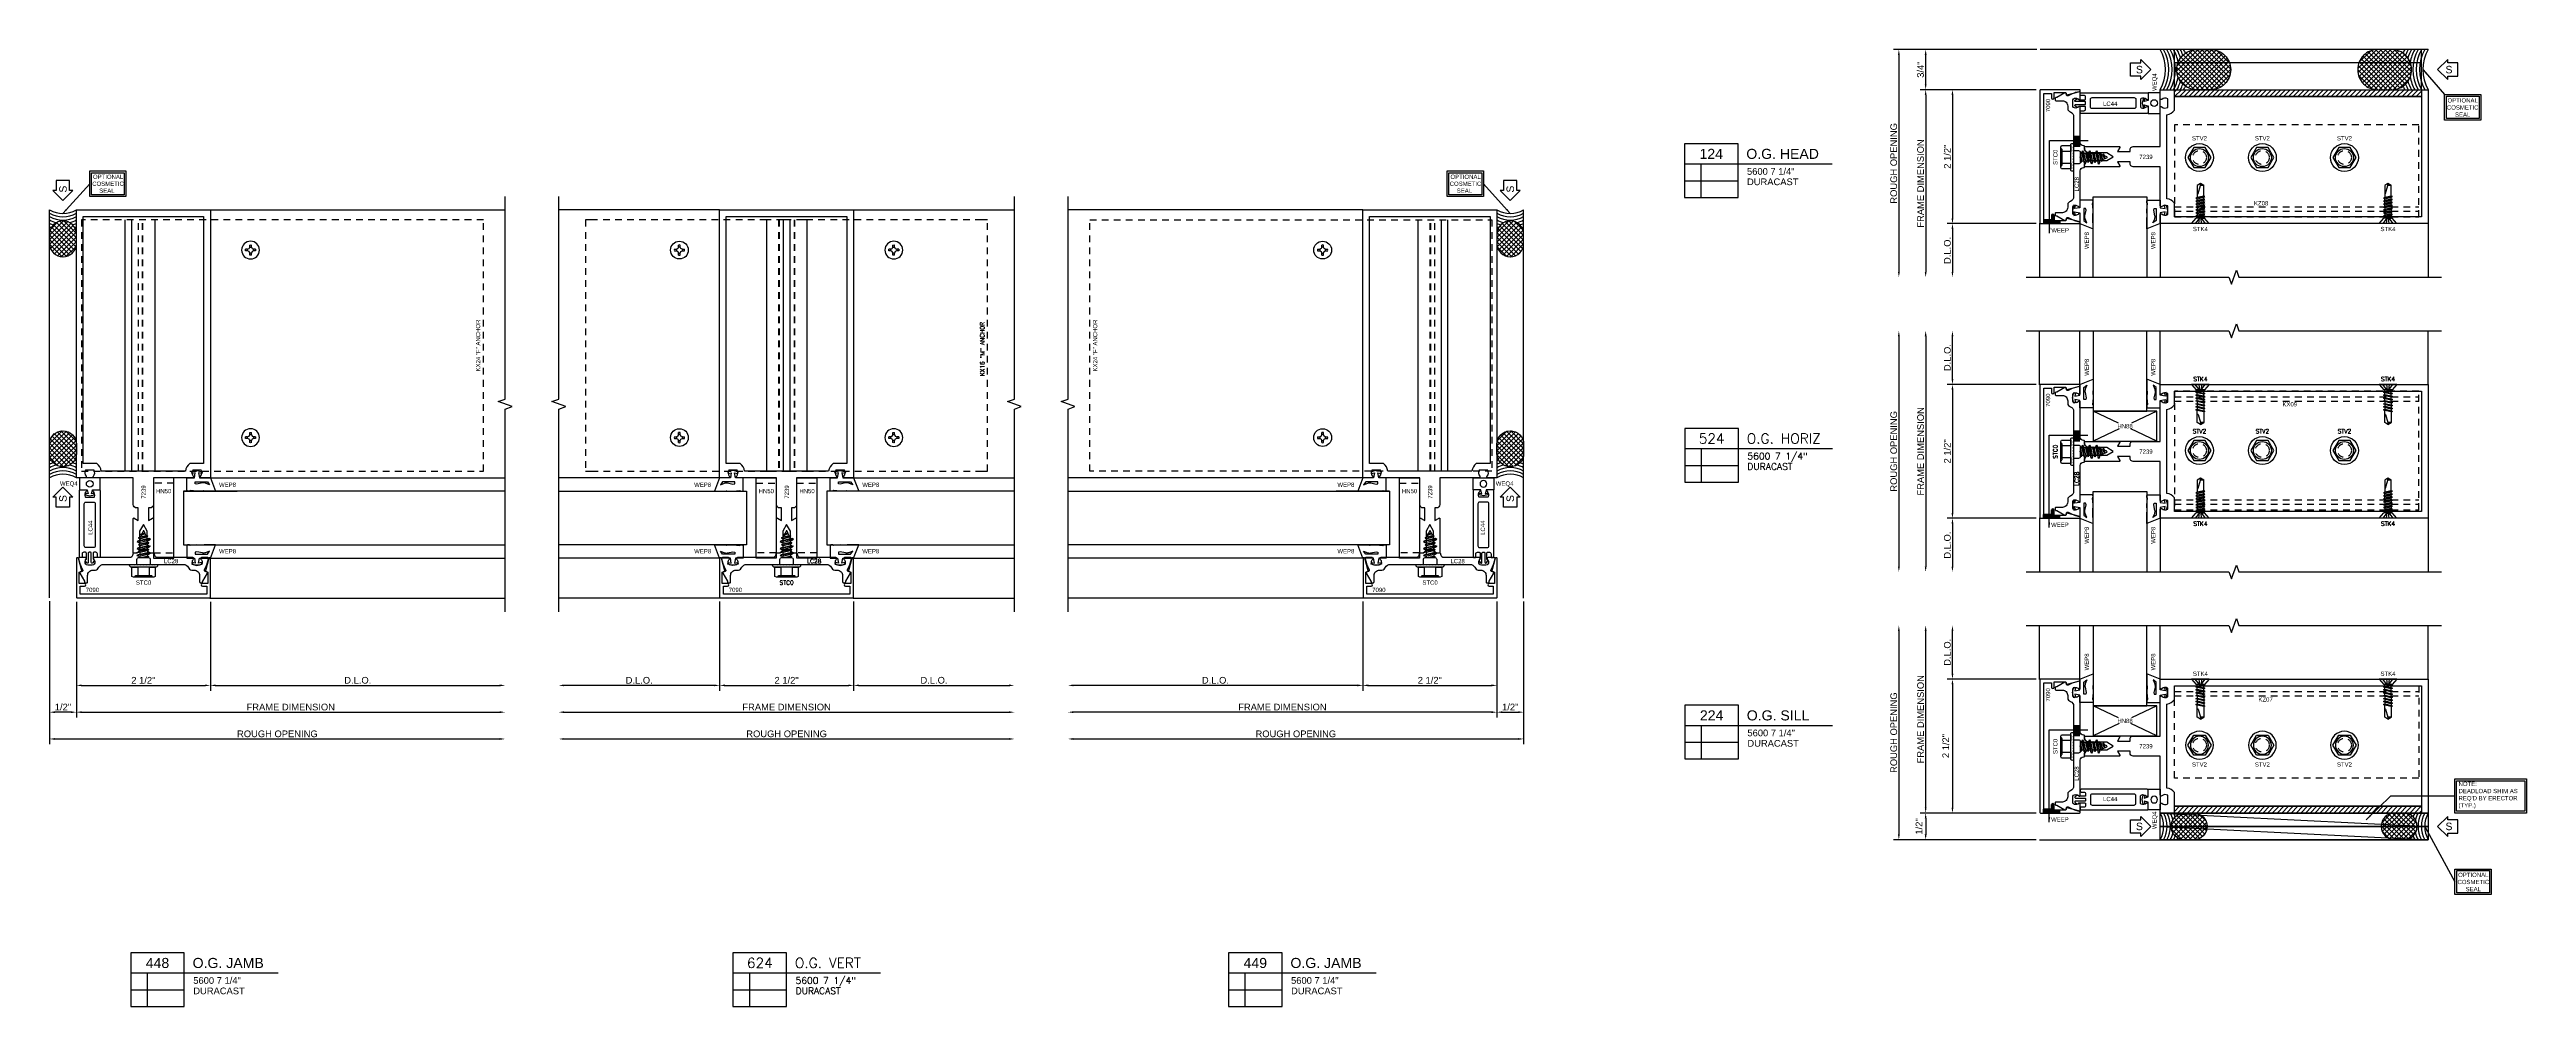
# Model space of a CAD drawing. Header units: inches. Extents: x -1 to 102, y -34 to 13.
# Drawn here: x -0.5 to 45.7, y -7.63 to 10.24 of the extents above; entities that cross this region are included whole.
import ezdxf
from ezdxf.enums import TextEntityAlignment as Align

# ---------------------------------------------------------------- set-up
doc = ezdxf.new("R2010")
doc.units = ezdxf.units.IN
doc.header["$LTSCALE"] = 0.5
doc.header["$MEASUREMENT"] = 0
doc.linetypes.add('HIDDEN', pattern=[0.375, 0.25, -0.125])
for name, color, linetype in [('EFCO_0', 7, 'Continuous'), ('EFCO_GlazingBlock', 3, 'Continuous'), ('ZE-ANNO-DIMS', 1, 'Continuous'), ('ZE-ANNO-LINE-BRKL', 1, 'Continuous'), ('ZE-ANNO-LINE-HIDD', 2, 'HIDDEN'), ('ZE-ANNO-PATT', 1, 'Continuous'), ('ZE-ANNO-SYMB', 3, 'Continuous'), ('ZE-ANNO-TEXT', 3, 'Continuous'), ('ZE-ANNO-TEXT-FSNR', 1, 'Continuous'), ('ZE-ANNO-TEXT-SYMB', 3, 'Continuous'), ('ZE-ANNO-TEXT-WSTP', 1, 'Continuous'), ('ZE-ANNO-TEXT-XTRU', 6, 'Continuous'), ('ZE-COND', 9, 'Continuous'), ('ZE-COND-SEAL', 9, 'Continuous'), ('ZE-GLAZ-ANCR', 5, 'Continuous'), ('ZE-GLAZ-BLOK', 1, 'Continuous'), ('ZE-GLAZ-FSNR', 3, 'Continuous'), ('ZE-GLAZ-GLAS', 3, 'Continuous'), ('ZE-GLAZ-PTRU', 5, 'Continuous'), ('ZE-GLAZ-WSTP', 3, 'Continuous'), ('ZE-GLAZ-XTRU', 7, 'Continuous'), ('ZE-GLAZ-XTRU-MBND', 9, 'Continuous')]:
    doc.layers.add(name, color=color, linetype=linetype)
doc.styles.add('EFCO', font='arial.ttf')
doc.styles.add('ROMANS', font='romans.shx')
doc.dimstyles.new('STD1', dxfattribs={"dimtxt": 0.125, "dimasz": 0.1, "dimexe": 0.1, "dimexo": 0.0625, "dimgap": 0.03, "dimtad": 1, "dimdec": 5, "dimzin": 4, "dimdsep": 46, "dimlunit": 4, "dimtxsty": 'EFCO', "dimcen": 0.09, "dimclrd": 1, "dimclre": 1, "dimclrt": 3, "dimazin": 0, "dimtfac": 1, "dimtdec": 5, "dimtmove": 0, "dimatfit": 3, "dimfxl": 1, "dimfrac": 2, "dimtolj": 1, "dimtzin": 0, "dimarcsym": 0})
pattern_1 = [(45, (-4.44976, -0.8244), (-0.0441942, 0.0441942), []), (135, (-4.44976, -0.8244), (-0.0441942, -0.0441942), [])]

# ---------------------------------------------------------------- blocks, each defined once
blk = doc.blocks.new('*D34')
at = {"layer": 'Defpoints', "color": 0, "transparency": 16777216}
for p in [(-2.125, 0.76), (0.01, 0.76), (0, 0.01)]:
    blk.add_point(p, dxfattribs=at)
at = {"layer": 'ZE-ANNO-DIMS', "color": 1, "lineweight": -2, "transparency": 16777216}
for p, q in [((-0.052, 0.76), (-2.225, 0.76)), ((-2.125, 0.11), (-2.125, 0.66)), ((-0.062, 0.01), (-2.225, 0.01))]:
    blk.add_line(p, q, dxfattribs=at)
at = {"layer": 'ZE-ANNO-DIMS', "color": 1, "transparency": 16777216}
for points in [[(-2.142, 0.66), (-2.108, 0.66), (-2.125, 0.76)], [(-2.142, 0.11), (-2.108, 0.11), (-2.125, 0.01)]]:
    blk.add_solid(points, dxfattribs=at)
at = {"layer": 'ZE-ANNO-DIMS', "color": 3, "transparency": 16777216, "insert": (-2.22, 0.385), "char_height": 0.125, "attachment_point": 5, "rotation": 90, "style": 'EFCO'}
blk.add_mtext('\\A1;3/4"', dxfattribs=at)
blk = doc.blocks.new('*D14')
at = {"layer": 'Defpoints', "color": 0, "transparency": 16777216}
for p in [(0, -2.49), (-1.625, -3.49), (-0.25, -3.49)]:
    blk.add_point(p, dxfattribs=at)
at = {"layer": 'ZE-ANNO-DIMS', "color": 1, "lineweight": -2, "transparency": 16777216}
for p, q in [((-0.062, -2.49), (-1.725, -2.49)), ((-1.625, -2.59), (-1.625, -3.39))]:
    blk.add_line(p, q, dxfattribs=at)
at = {"layer": 'ZE-ANNO-DIMS', "color": 1, "transparency": 16777216}
for points in [[(-1.642, -2.59), (-1.608, -2.59), (-1.625, -2.49)], [(-1.642, -3.39), (-1.608, -3.39), (-1.625, -3.49)]]:
    blk.add_solid(points, dxfattribs=at)
at = {"layer": 'ZE-ANNO-DIMS', "color": 3, "transparency": 16777216, "insert": (-1.72, -2.99), "char_height": 0.125, "attachment_point": 5, "rotation": 90, "style": 'EFCO'}
blk.add_mtext('\\A1;D.L.O.', dxfattribs=at)
blk = doc.blocks.new('*D15')
at = {"layer": 'Defpoints', "color": 0, "transparency": 16777216}
for p in [(0, 0.01), (-2.125, -3.49), (-0.25, -3.49)]:
    blk.add_point(p, dxfattribs=at)
at = {"layer": 'ZE-ANNO-DIMS', "color": 1, "lineweight": -2, "transparency": 16777216}
for p, q in [((-0.062, 0.01), (-2.225, 0.01)), ((-2.125, -0.09), (-2.125, -3.39))]:
    blk.add_line(p, q, dxfattribs=at)
at = {"layer": 'ZE-ANNO-DIMS', "color": 1, "transparency": 16777216}
for points in [[(-2.142, -0.09), (-2.108, -0.09), (-2.125, 0.01)], [(-2.142, -3.39), (-2.108, -3.39), (-2.125, -3.49)]]:
    blk.add_solid(points, dxfattribs=at)
at = {"layer": 'ZE-ANNO-DIMS', "color": 3, "transparency": 16777216, "insert": (-2.22, -1.74), "char_height": 0.125, "attachment_point": 5, "rotation": 90, "style": 'EFCO'}
blk.add_mtext('\\A1;FRAME DIMENSION', dxfattribs=at)
blk = doc.blocks.new('*D33')
at = {"layer": 'Defpoints', "color": 0, "transparency": 16777216}
for p in [(0, 0.01), (-1.625, -2.49), (0, -2.49)]:
    blk.add_point(p, dxfattribs=at)
at = {"layer": 'ZE-ANNO-DIMS', "color": 1, "lineweight": -2, "transparency": 16777216}
for p, q in [((-0.062, 0.01), (-1.725, 0.01)), ((-1.625, -0.09), (-1.625, -2.39)), ((-0.062, -2.49), (-1.725, -2.49))]:
    blk.add_line(p, q, dxfattribs=at)
at = {"layer": 'ZE-ANNO-DIMS', "color": 1, "transparency": 16777216}
for points in [[(-1.642, -0.09), (-1.608, -0.09), (-1.625, 0.01)], [(-1.642, -2.39), (-1.608, -2.39), (-1.625, -2.49)]]:
    blk.add_solid(points, dxfattribs=at)
at = {"layer": 'ZE-ANNO-DIMS', "color": 3, "transparency": 16777216, "insert": (-1.72, -1.24), "char_height": 0.125, "attachment_point": 5, "rotation": 90, "style": 'EFCO'}
blk.add_mtext('\\A1;2 1/2"', dxfattribs=at)
blk = doc.blocks.new('*D16')
at = {"layer": 'Defpoints', "color": 0, "transparency": 16777216}
for p in [(0.01, 0.76), (-2.625, -3.49), (-0.25, -3.49)]:
    blk.add_point(p, dxfattribs=at)
at = {"layer": 'ZE-ANNO-DIMS', "color": 1, "lineweight": -2, "transparency": 16777216}
for p, q in [((-0.052, 0.76), (-2.725, 0.76)), ((-2.625, 0.66), (-2.625, -3.39))]:
    blk.add_line(p, q, dxfattribs=at)
at = {"layer": 'ZE-ANNO-DIMS', "color": 1, "transparency": 16777216}
for points in [[(-2.642, 0.66), (-2.608, 0.66), (-2.625, 0.76)], [(-2.642, -3.39), (-2.608, -3.39), (-2.625, -3.49)]]:
    blk.add_solid(points, dxfattribs=at)
at = {"layer": 'ZE-ANNO-DIMS', "color": 3, "transparency": 16777216, "insert": (-2.72, -1.365), "char_height": 0.125, "attachment_point": 5, "rotation": 90, "style": 'EFCO'}
blk.add_mtext('\\A1;ROUGH OPENING', dxfattribs=at)
blk = doc.blocks.new('STV2HD')
at = {"layer": 'ZE-GLAZ-FSNR'}
blk.add_lwpolyline([(-0.108, 0.188), (-0.217, 0), (-0.108, -0.188), (0.108, -0.188), (0.217, 0), (0.108, 0.188)], close=True, dxfattribs=at)
for radius in [0.26, 0.168]:
    blk.add_circle((0, 0), radius, dxfattribs=at)
at = {"layer": 'ZE-ANNO-TEXT-FSNR', "style": 'EFCO', "flags": 8}
blk.add_attdef('FSTN#', text='', height=0.08, dxfattribs=at).set_placement((0, 0.36), align=Align.MIDDLE_CENTER)
blk = doc.blocks.new('kz08')
at = {"layer": 'ZE-ANNO-LINE-HIDD'}
for p, q in [((0, 0.187), (4.563, 0.187)), ((0, 0.107), (4.563, 0.107))]:
    blk.add_line(p, q, dxfattribs=at)
blk.add_lwpolyline([(4.563, 1.722), (0, 1.722), (0, 0), (4.563, 0)], close=True, dxfattribs=at)
for centre in [(0.468, 1.109), (1.641, 1.109), (3.173, 1.109)]:
    blk.add_circle(centre, 0.129, dxfattribs=at)
at = {"layer": 'ZE-GLAZ-FSNR'}
ref = blk.add_blockref('STV2HD', (0.468, 1.109), dxfattribs=at)
ref.add_attrib('FSTN#', 'STV2', dxfattribs={"layer": 'ZE-ANNO-TEXT-FSNR', "height": 0.08, "style": 'EFCO'}).set_placement((0.468, 1.469), align=Align.MIDDLE_CENTER)
ref = blk.add_blockref('STV2HD', (1.641, 1.109), dxfattribs=at)
ref.add_attrib('FSTN#', 'STV2', dxfattribs={"layer": 'ZE-ANNO-TEXT-FSNR', "height": 0.08, "style": 'EFCO'}).set_placement((1.641, 1.469), align=Align.MIDDLE_CENTER)
ref = blk.add_blockref('STV2HD', (3.173, 1.109), dxfattribs=at)
ref.add_attrib('FSTN#', 'STV2', dxfattribs={"layer": 'ZE-ANNO-TEXT-FSNR', "height": 0.08, "style": 'EFCO'}).set_placement((3.173, 1.469), align=Align.MIDDLE_CENTER)
at = {"layer": 'ZE-ANNO-TEXT-XTRU', "style": 'EFCO'}
blk.add_text('KZ08', height=0.08, dxfattribs=at).set_placement((1.485, 0.216))
blk = doc.blocks.new('7239')
at = {"layer": 'ZE-GLAZ-XTRU', "ltscale": 0.5}
for points in [[(1.063, -0.511), (1.063, -0.01), (0.332, -0.01, -0.652555), (0.319, 0.02, 0.329088), (0.33, 0.13), (0.17, 0.13, 0.329088), (0.181, 0.02, -0.652555), (0.168, -0.01), (0.01, -0.01, -0.414214), (0, 0), (0, 4.99), (2.5, 4.99), (2.5, 0, -0.414214), (2.49, -0.01), (2.332, -0.01, -0.652555), (2.319, 0.02, 0.329088), (2.33, 0.13), (2.17, 0.13, 0.329088), (2.181, 0.02, -0.652555), (2.168, -0.01), (1.437, -0.01), (1.437, -0.511, -0.414214), (1.375, -0.573), (1.344, -0.573), (1.344, -0.806), (1.422, -0.761, -0.57735), (1.437, -0.77), (1.437, -1.41, -0.414214), (1.427, -1.42), (1.413, -1.42, -0.414214), (1.32, -1.327), (1.32, -1.006), (1.25, -0.885), (1.18, -1.006), (1.18, -1.327, -0.414214), (1.087, -1.42), (1.073, -1.42, -0.414214), (1.063, -1.41), (1.063, -0.77, -0.57735), (1.078, -0.761), (1.156, -0.806), (1.156, -0.573), (1.125, -0.573, -0.414214)], [(2.375, 4.865), (2.375, 0.255), (2.116, 0.255, 0.192798), (2.034, 0.115), (0.466, 0.115, 0.192798), (0.384, 0.255), (0.125, 0.255), (0.125, 4.865)]]:
    blk.add_lwpolyline(points, format="xyb", close=True, dxfattribs=at)
at = {"layer": 'ZE-ANNO-TEXT-XTRU', "ltscale": 0.5, "style": 'EFCO', "flags": 8}
blk.add_attdef('DIENO', text='', height=0.08, rotation=90, dxfattribs=at).set_placement((1.254, -0.276), align=Align.MIDDLE_CENTER)
blk = doc.blocks.new('STK4S')
at = {"layer": 'ZE-GLAZ-FSNR'}
for p, q in [((0, -0.166), (0, 0.166)), ((0, 0.166), (0.1, 0.079)), ((0.1, -0.079), (0.1, 0.079)), ((0.102, 0.062), (0.1, 0.065)), ((0.129, -0.062), (0.102, 0.062)), ((0.133, 0.062), (0.102, 0.062)), ((0.145, 0.083), (0.133, 0.062)), ((0.133, 0.062), (0.161, -0.062)), ((0.172, -0.083), (0.145, 0.083)), ((0.157, 0.062), (0.145, 0.083)), ((0.184, -0.062), (0.157, 0.062)), ((0.188, 0.062), (0.157, 0.062)), ((0.2, 0.083), (0.188, 0.062)), ((0.188, 0.062), (0.216, -0.062)), ((0.228, -0.083), (0.2, 0.083)), ((0.212, 0.062), (0.2, 0.083)), ((0.239, -0.062), (0.212, 0.062)), ((0.243, 0.062), (0.212, 0.062)), ((0.255, 0.083), (0.243, 0.062)), ((0.243, 0.062), (0.271, -0.062)), ((0.267, 0.062), (0.255, 0.083)), ((0.283, -0.083), (0.255, 0.083)), ((0.295, -0.062), (0.267, 0.062)), ((0.299, 0.062), (0.267, 0.062)), ((0.31, 0.083), (0.299, 0.062)), ((0.299, 0.062), (0.326, -0.062)), ((0.338, -0.083), (0.31, 0.083)), ((0.322, 0.062), (0.31, 0.083)), ((0.35, -0.062), (0.322, 0.062)), ((0.322, 0.062), (0.354, 0.062)), ((0.366, 0.083), (0.354, 0.062)), ((0.354, 0.062), (0.381, -0.062)), ((0.393, -0.083), (0.366, 0.083)), ((0.377, 0.062), (0.366, 0.083)), ((0.405, -0.062), (0.377, 0.062)), ((0.377, 0.062), (0.409, 0.062)), ((0.421, 0.083), (0.409, 0.062)), ((0.409, 0.062), (0.437, -0.062)), ((0.448, -0.083), (0.421, 0.083)), ((0.433, 0.062), (0.421, 0.083)), ((0.46, -0.062), (0.433, 0.062)), ((0.433, 0.062), (0.464, 0.062)), ((0.476, 0.083), (0.464, 0.062)), ((0.464, 0.062), (0.492, -0.062)), ((0.504, -0.083), (0.476, 0.083)), ((0.488, 0.062), (0.476, 0.083)), ((0.515, -0.062), (0.488, 0.062)), ((0, -0.166), (0.1, -0.079)), ((0.1, -0.038), (0.105, -0.062)), ((0.105, -0.062), (0.1, -0.062)), ((0.105, -0.062), (0.117, -0.083)), ((0.117, -0.083), (0.129, -0.062)), ((0.161, -0.062), (0.129, -0.062)), ((0.161, -0.062), (0.172, -0.083)), ((0.172, -0.083), (0.184, -0.062)), ((0.216, -0.062), (0.184, -0.062)), ((0.216, -0.062), (0.228, -0.083)), ((0.228, -0.083), (0.239, -0.062)), ((0.271, -0.062), (0.239, -0.062)), ((0.271, -0.062), (0.283, -0.083)), ((0.283, -0.083), (0.295, -0.062)), ((0.326, -0.062), (0.295, -0.062)), ((0.326, -0.062), (0.338, -0.083)), ((0.338, -0.083), (0.35, -0.062)), ((0.35, -0.062), (0.381, -0.062)), ((0.381, -0.062), (0.393, -0.083)), ((0.393, -0.083), (0.405, -0.062)), ((0.405, -0.062), (0.437, -0.062)), ((0.437, -0.062), (0.448, -0.083)), ((0.448, -0.083), (0.46, -0.062)), ((0.46, -0.062), (0.492, -0.062)), ((0.492, -0.062), (0.504, -0.083)), ((0.504, -0.083), (0.515, -0.062))]:
    blk.add_line(p, q, dxfattribs=at)
for points in [[(0.1, 0.019), (0, 0.095)], [(0, 0.026), (0.1, 0.015)], [(0.515, -0.062), (0.712, -0.062), (0.75, 0), (0.712, 0.062), (0.488, 0.062)], [(0, -0.023), (0.1, -0.012)], [(0.1, -0.016), (0, -0.092)]]:
    blk.add_lwpolyline(points, dxfattribs=at)
blk.add_lwpolyline([(0.55, 0.062), (0.55, 0.059, 0.333704), (0.561, 0.044), (0.712, 0), (0.75, 0), (0.712, -0.062), (0.712, 0)], format="xyb", dxfattribs=at)
at = {"layer": 'ZE-ANNO-TEXT-FSNR', "style": 'EFCO', "flags": 8}
blk.add_attdef('FSTN#', text='', height=0.08, rotation=270, dxfattribs=at).set_placement((-0.1, 0), align=Align.MIDDLE_CENTER)
blk = doc.blocks.new('WEP8 COMPRESSED')
at = {"layer": 'ZE-GLAZ-WSTP'}
for points in [[(-0.188, -0.135), (-0.048, -0.135), (-0.031, -0.04), (-0.089, -0.056), (-0.098, -0.026), (0, 0), (0.097, -0.026), (0.089, -0.056), (0.031, -0.04), (0.048, -0.135), (0.25, -0.135), (0.346, -0.385), (0.133, -0.382, 0.152568), (0.115, -0.38), (-0.001, -0.385), (-0.126, -0.374, -0.354839), (-0.188, -0.374)], [(0.101, -0.232), (0, -0.253), (-0.032, -0.245), (-0.032, -0.209), (0.194, -0.209), (0.236, -0.269), (0.158, -0.237, 0.152568)]]:
    blk.add_lwpolyline(points, format="xyb", close=True, dxfattribs=at)
at = {"layer": 'ZE-ANNO-TEXT-XTRU', "style": 'EFCO', "flags": 8}
blk.add_attdef('WEP8', text='', height=0.08, dxfattribs=at).set_placement((0.056, -0.499), align=Align.MIDDLE_CENTER)
blk = doc.blocks.new('*U35')
at = {"layer": 'ZE-GLAZ-WSTP'}
ref = blk.add_blockref('WEP8 COMPRESSED', (0.25, 0.135), dxfattribs=dict(at, xscale=-1))
ref.add_attrib('WEP8', 'WEP8', dxfattribs={"layer": 'ZE-ANNO-TEXT-XTRU', "height": 0.08, "style": 'EFCO'}).set_placement((-0.316, -0.13), align=Align.MIDDLE_CENTER)
blk = doc.blocks.new('*U36')
at = {"layer": 'ZE-GLAZ-WSTP'}
ref = blk.add_blockref('WEP8 COMPRESSED', (0.25, -0.135), dxfattribs=dict(at, rotation=180))
ref.add_attrib('WEP8', 'WEP8', dxfattribs={"layer": 'ZE-ANNO-TEXT-XTRU', "height": 0.08, "style": 'EFCO'}).set_placement((-0.316, 0.13), align=Align.MIDDLE_CENTER)
blk = doc.blocks.new('5625G1INHD')
at = {"layer": 'ZE-GLAZ-GLAS'}
blk.add_lwpolyline([(-1.251, -1), (-1.251, 0.5), (-0.25, 0.5), (-0.25, -1)], dxfattribs=at)
at = {"layer": 'ZE-GLAZ-XTRU-MBND'}
for p, q in [((-1.501, 0), (-1.501, -1)), ((0, 0), (0, -1))]:
    blk.add_line(p, q, dxfattribs=at)
at = {"layer": 'ZE-GLAZ-WSTP', "linetype": 'Continuous', "rotation": 90}
for name, p in [('*U35', (-1.501, 0)), ('*U36', (0, 0))]:
    blk.add_blockref(name, p, dxfattribs=at)
blk = doc.blocks.new('LC28')
at = {"layer": 'ZE-GLAZ-PTRU'}
blk.add_lwpolyline([(0, 0.075, 0.231422), (-0.086, 0.033, -0.125284), (-0.124, 0.003, -0.103148), (-0.144, -0.001), (-0.187, -0.001, 0.414214), (-0.202, -0.016), (-0.202, -0.02, -0.414214), (-0.265, -0.082), (-0.919, -0.082, 0.656945), (-0.932, -0.112, -0.166775), (-0.907, -0.167, -0.441769), (-0.957, -0.222), (-1.043, -0.222, -0.441769), (-1.093, -0.167, -0.166775), (-1.068, -0.112, 0.656945), (-1.081, -0.082), (-1.198, -0.082, 0.493145), (-1.213, -0.101), (-1.195, -0.169, 0.046594), (-1.162, -0.256), (-1.137, -0.31, -0.469876), (-1.149, -0.338), (-1.181, -0.347, 0.493145), (-1.19, -0.369), (-1.104, -0.518, -0.131652), (-1.102, -0.525), (-1.102, -0.536, 0.414214), (-1.087, -0.551), (-1.06, -0.551, 0.414214), (-1.045, -0.536), (-1.045, -0.416, -0.414214), (-0.945, -0.316), (-0.897, -0.316, 0.216818), (-0.859, -0.299, 0.060762), (-0.834, -0.261, -0.281285), (-0.745, -0.207), (0.745, -0.207, -0.281285), (0.834, -0.261, 0.060762), (0.859, -0.299, 0.216818), (0.897, -0.316), (0.945, -0.316, -0.414214), (1.045, -0.416), (1.045, -0.536, 0.414214), (1.06, -0.551), (1.087, -0.551, 0.414214), (1.102, -0.536), (1.102, -0.525, -0.131652), (1.104, -0.518), (1.19, -0.369, 0.493145), (1.181, -0.347), (1.149, -0.338, -0.469876), (1.137, -0.31), (1.162, -0.256, 0.046594), (1.195, -0.169), (1.213, -0.101, 0.493145), (1.198, -0.082), (1.081, -0.082, 0.656945), (1.068, -0.112, -0.166775), (1.093, -0.167, -0.441769), (1.043, -0.222), (0.957, -0.222, -0.441769), (0.907, -0.167, -0.166775), (0.932, -0.112, 0.656945), (0.919, -0.082), (0.265, -0.082, -0.414214), (0.202, -0.02), (0.202, -0.016, 0.414214), (0.187, -0.001), (0.144, -0.001, -0.103148), (0.124, 0.003, -0.125284), (0.086, 0.033, 0.231422), (0, 0.075)], format="xyb", dxfattribs=at)
at = {"layer": 'ZE-ANNO-TEXT-XTRU', "style": 'EFCO', "flags": 8}
blk.add_attdef('DIENO', text='', height=0.08, dxfattribs=at).set_placement((0.514, -0.147), align=Align.MIDDLE_CENTER)
blk = doc.blocks.new('Detail Callout')
at = {"layer": 'ZE-ANNO-SYMB', "color": 5}
for p, q in [((1, 0), (0, 0)), ((0, 0), (0, -1)), ((0, -0.375), (1, -0.375)), ((0.313, -1), (0.313, -0.375)), ((1, -1), (1, 0)), ((1, -0.375), (2.753, -0.375)), ((0, -0.688), (1, -0.688)), ((0, -1), (1, -1))]:
    blk.add_line(p, q, dxfattribs=at)
at = {"layer": 'ZE-ANNO-SYMB', "style": 'EFCO'}
for tag, height, p in [('DETAIL', 0.188, (0.5, -0.188)), ('SIM2', 0.125, (-0.24, -0.844)), ('SIM', 0.125, (-0.24, -0.531)), ('RNO', 0.125, (0.156, -0.531)), ('RN2', 0.125, (0.156, -0.844)), ('REF1', 0.125, (0.657, -0.531)), ('REF2', 0.125, (0.657, -0.844))]:
    blk.add_attdef(tag, text='', height=height, dxfattribs=at).set_placement(p, align=Align.MIDDLE_CENTER)
for tag, height, p in [('SERIES', 0.125, (1.167, -0.515)), ('DESC', 0.188, (1.155, -0.188))]:
    blk.add_attdef(tag, text='', height=height, dxfattribs=at).set_placement(p, align=Align.MIDDLE_LEFT)
for tag, p in [('CONFIG', (1.167, -0.772)), ('HDWR', (1.167, -0.965))]:
    blk.add_attdef(tag, p, '', height=0.125, dxfattribs=at)
blk = doc.blocks.new('*U31')
at = {"layer": 'ZE-ANNO-PATT'}
h = blk.add_hatch(dxfattribs=at)
h.set_pattern_fill('ANSI37', color=256, scale=0.5, style=0)
h.set_pattern_definition(pattern_1)
h.paths.add_polyline_path([(0.31, 0.378, 0.418984), (0.682, 0), (0.943, 0, 0.414214), (1.315, 0.372, 0.418984), (0.943, 0.75), (0.682, 0.75, 0.414214)])
at = {"layer": 'ZE-ANNO-SYMB', "color": 5}
blk.add_lwpolyline([(-0.551, 0.5), (-0.364, 0.5), (-0.364, 0.562), (-0.176, 0.375), (-0.364, 0.188), (-0.364, 0.25), (-0.551, 0.25)], close=True, dxfattribs=at)
at = {"layer": 'ZE-COND-SEAL'}
blk.add_lwpolyline([(0.31, 0.372), (0.31, 0.378, -0.414214), (0.682, 0.75), (0.943, 0.75, -0.414214), (1.315, 0.378), (1.315, 0.372, -0.414214), (0.943, 0), (0.682, 0, -0.414214)], format="xyb", close=True, dxfattribs=at)
for centre, start, end in [((-0.669, 0.375), 330.7254, 29.2746), ((-0.606, 0.375), 330.7254, 29.2746), ((-0.544, 0.375), 330.7254, 29.2746), ((-0.481, 0.375), 330.7254, 29.2746), ((-0.419, 0.375), 10.3337, 29.2746), ((-0.356, 0.375), 16.5205, 29.2746), ((-0.294, 0.375), 20.6458, 29.2746), ((-0.231, 0.375), 23.7469, 29.2746), ((-0.419, 0.375), 330.7254, 349.6663), ((-0.356, 0.375), 330.7254, 343.4795), ((-0.294, 0.375), 330.7254, 339.3542), ((-0.231, 0.375), 330.7254, 336.2531)]:
    blk.add_arc(centre, 0.767, start, end, dxfattribs=at)
at = {"layer": 'ZE-ANNO-SYMB', "style": 'EFCO'}
blk.add_text('S', height=0.14, dxfattribs=at).set_placement((-0.387, 0.375), align=Align.MIDDLE)
blk = doc.blocks.new('*U32')
at = {"layer": 'ZE-ANNO-PATT'}
h = blk.add_hatch(dxfattribs=at)
h.set_pattern_fill('ANSI37', color=256, scale=0.5, style=0)
h.set_pattern_definition([(135, (4.44976, -0.8244), (0.0441942, 0.0441942), []), (45, (4.44976, -0.8244), (0.0441942, -0.0441942), [])])
h.paths.add_polyline_path([(-0.682, 0.75), (-0.943, 0.75, 0.414214), (-1.315, 0.378, 0.418984), (-0.943, 0), (-0.682, 0, 0.414214), (-0.31, 0.372, 0.418984)])
at = {"layer": 'ZE-ANNO-SYMB', "color": 5}
blk.add_lwpolyline([(0.551, 0.5), (0.364, 0.5), (0.364, 0.562), (0.176, 0.375), (0.364, 0.188), (0.364, 0.25), (0.551, 0.25)], close=True, dxfattribs=at)
at = {"layer": 'ZE-COND-SEAL'}
blk.add_lwpolyline([(-0.31, 0.372), (-0.31, 0.378, 0.414214), (-0.682, 0.75), (-0.943, 0.75, 0.414214), (-1.315, 0.378), (-1.315, 0.372, 0.414214), (-0.943, 0), (-0.682, 0, 0.414214)], format="xyb", close=True, dxfattribs=at)
for centre, start, end in [((0.231, 0.375), 150.7254, 156.2531), ((0.294, 0.375), 150.7254, 159.3542), ((0.356, 0.375), 150.7254, 163.4795), ((0.419, 0.375), 150.7254, 169.6663), ((0.481, 0.375), 150.7254, 209.2746), ((0.544, 0.375), 150.7254, 209.2746), ((0.606, 0.375), 150.7254, 209.2746), ((0.669, 0.375), 150.7254, 209.2746), ((0.231, 0.375), 203.7469, 209.2746), ((0.294, 0.375), 200.6458, 209.2746), ((0.356, 0.375), 196.5205, 209.2746), ((0.419, 0.375), 190.3337, 209.2746)]:
    blk.add_arc(centre, 0.767, start, end, dxfattribs=at)
at = {"layer": 'ZE-ANNO-SYMB', "style": 'EFCO'}
blk.add_text('S', height=0.14, dxfattribs=at).set_placement((0.387, 0.375), align=Align.MIDDLE)
blk = doc.blocks.new('STC0S')
at = {"layer": 'ZE-GLAZ-FSNR'}
for p, q in [((-0.168, 0.24), (-0.168, 0.24)), ((-0.162, 0.24), (0.162, 0.24)), ((0.168, 0.24), (0.168, 0.24)), ((-0.095, -0.143), (0.011, -0.125)), ((-0.071, -0.129), (-0.095, -0.143)), ((-0.071, -0.156), (-0.095, -0.143)), ((-0.071, -0.129), (-0.071, -0.125)), ((-0.053, -0.125), (-0.071, -0.129)), ((0.07, -0.125), (-0.071, -0.156)), ((-0.071, -0.186), (-0.071, -0.156)), ((-0.071, -0.256), (-0.071, -0.222)), ((-0.071, -0.315), (-0.071, -0.283)), ((-0.071, -0.383), (-0.071, -0.35)), ((-0.071, -0.445), (-0.071, -0.41)), ((0.072, -0.155), (0.072, -0.125)), ((0.072, -0.224), (0.072, -0.19)), ((0.072, -0.283), (0.072, -0.252)), ((0.072, -0.351), (0.072, -0.318)), ((0.072, -0.413), (0.072, -0.379)), ((0.072, -0.474), (0.072, -0.448)), ((-0.055, -0.511), (-0.069, -0.48)), ((0.042, -0.543), (0.057, -0.51)), ((0.07, -0.48), (0.072, -0.474))]:
    blk.add_line(p, q, dxfattribs=at)
at = {"layer": 'ZE-GLAZ-FSNR', "flags": 128}
blk.add_lwpolyline([(-0.048, 0.009), (-0.048, 0), (-0.102, 0.009), (-0.102, 0), (-0.157, 0.009), (-0.157, 0), (-0.211, 0.009), (-0.211, 0), (-0.235, 0, -0.414214), (-0.26, 0.025), (-0.26, 0.025, -0.414214), (-0.235, 0.05), (0.235, 0.05, -0.414214), (0.26, 0.025), (0.26, 0.025, -0.414214), (0.235, 0), (0.225, 0), (0.171, 0.009), (0.171, 0), (0.116, 0.009), (0.116, 0), (0.061, 0.009), (0.061, 0), (0.007, 0.009), (0.007, 0)], format="xyb", close=True, dxfattribs=at)
at = {"layer": 'ZE-GLAZ-FSNR'}
for points in [[(-0.108, 0.227), (-0.108, 0.05), (-0.217, 0.05), (-0.217, 0.227, -0.23094), (-0.108, 0.227, -0.057544), (0, 0.24)], [(-0.168, 0.24, 0.414214), (-0.143, 0.215), (0.108, 0.215)], [(0, 0.24, -0.057544), (0.108, 0.227, -0.23094), (0.217, 0.227), (0.217, 0.05), (0.108, 0.05), (0.108, 0.227)], [(0.108, 0.215), (0.143, 0.215, 0.414214), (0.168, 0.24, 0.414214)]]:
    blk.add_lwpolyline(points, format="xyb", dxfattribs=at)
at = {"layer": 'ZE-GLAZ-FSNR', "flags": 128}
for points in [[(0.125, 0.007), (0.125, -0.094, -0.414214), (0.094, -0.125), (-0.094, -0.125, -0.414214), (-0.125, -0.094), (-0.125, 0.004)], [(-0.043, -0.538), (-0.008, -0.62, 0.665055), (0.009, -0.619), (0.028, -0.575)]]:
    blk.add_lwpolyline(points, format="xyb", dxfattribs=at)
for points in [[(0.12, -0.427), (0.089, -0.445), (-0.096, -0.486), (-0.126, -0.468), (0.12, -0.427), (0.089, -0.41), (-0.096, -0.451), (-0.126, -0.468)], [(0.121, -0.296), (0.091, -0.314), (-0.094, -0.355), (-0.124, -0.337), (0.121, -0.296), (0.091, -0.279), (-0.094, -0.319), (-0.124, -0.337)], [(0.123, -0.168), (0.092, -0.185), (-0.092, -0.226), (-0.123, -0.209), (0.123, -0.168), (0.092, -0.15), (-0.092, -0.191), (-0.123, -0.209)], [(0.094, -0.367), (0.071, -0.381), (-0.073, -0.413), (-0.096, -0.399), (0.094, -0.367), (0.071, -0.354), (-0.073, -0.385), (-0.096, -0.399)], [(0.096, -0.239), (0.072, -0.253), (-0.071, -0.284), (-0.095, -0.271), (0.096, -0.239), (0.072, -0.225), (-0.071, -0.257), (-0.095, -0.271)], [(0.092, -0.493), (0.069, -0.479), (-0.054, -0.511), (-0.078, -0.524), (0.092, -0.493), (0.055, -0.51), (-0.042, -0.539), (-0.078, -0.524)], [(0.065, -0.556), (0.041, -0.543), (-0.025, -0.578), (0.065, -0.556), (0.027, -0.576), (-0.025, -0.578)]]:
    blk.add_lwpolyline(points, dxfattribs=at)
at = {"layer": 'ZE-ANNO-TEXT-FSNR', "style": 'EFCO', "flags": 8}
blk.add_attdef('FSTN#', text='', height=0.08, dxfattribs=at).set_placement((0, 0.34), align=Align.MIDDLE_CENTER)
blk = doc.blocks.new('7090')
at = {"layer": 'ZE-GLAZ-XTRU', "ltscale": 0.5}
blk.add_lwpolyline([(2.42, 0.07), (0.06, 0.07), (0.06, 0.217), (0.14, 0.217, 1), (0.14, 0.267), (0.04, 0.267), (0.04, 0.482), (0.08, 0.493, 0.414183), (0.087, 0.505), (0.023, 0.743, 0.339483), (0.013, 0.75), (0, 0.75, 0.414214), (-0.01, 0.74), (-0.01, 0.01, 0.414214), (0, 0), (2.48, 0, 0.414214), (2.49, 0.01), (2.49, 0.74, 0.414214), (2.48, 0.75), (2.467, 0.75, 0.339483), (2.457, 0.743), (2.393, 0.505, 0.414183), (2.4, 0.493), (2.44, 0.482), (2.44, 0.267), (2.34, 0.267, 1), (2.34, 0.217), (2.42, 0.217)], format="xyb", close=True, dxfattribs=at)
at = {"layer": 'ZE-ANNO-TEXT-XTRU', "ltscale": 0.5, "style": 'EFCO', "flags": 8}
blk.add_attdef('DIENO', text='', height=0.08, dxfattribs=at).set_placement((0.285, 0.15), align=Align.MIDDLE_CENTER)
blk = doc.blocks.new('*U39')
at = {"layer": 'ZE-GLAZ-WSTP'}
blk.add_lwpolyline([(0.002, 0.082), (-0.02, 0), (0.002, -0.082), (0.031, -0.074), (0.019, -0.03), (0.093, -0.05), (0.093, -0.192), (0.318, -0.192), (0.318, 0.192), (0.093, 0.192), (0.093, 0.05), (0.019, 0.03), (0.031, 0.074)], close=True, dxfattribs=at)
blk.add_circle((0.205, 0), 0.063, dxfattribs=at)
at = {"layer": 'ZE-ANNO-TEXT-WSTP', "style": 'EFCO', "flags": 8}
blk.add_attdef('GSK#', text='', height=0.08, dxfattribs=at).set_placement((0.531, -0.042), align=Align.MIDDLE_CENTER)
blk = doc.blocks.new('lc44')
at = {"layer": 'ZE-GLAZ-XTRU'}
for points in [[(0.27, -0.063), (0.247, -0.096, -0.73323), (0.22, -0.087), (0.22, 0.085, 0.414214), (0.205, 0.1), (0.179, 0.1, 0.414214), (0.164, 0.085), (0.164, -0.087, -0.73323), (0.137, -0.096), (0.114, -0.063, -0.153915), (0.111, -0.054), (0.111, -0.049, -0.153915), (0.114, -0.04), (0.126, -0.022, 0.153915), (0.129, -0.014), (0.129, 0.085, 0.414214), (0.114, 0.1), (0.08, 0.1, 0.414214), (0.05, 0.07), (0.05, 0.015, -0.414214), (0.035, 0), (0.015, 0, -0.414214), (0, 0.015), (0, 1.251, -0.414214), (0.015, 1.266), (0.112, 1.266, -0.65883), (0.125, 1.236, 0.29902), (0.106, 1.135, 0.300593), (0.12, 1.126), (0.264, 1.126, 0.300593), (0.278, 1.135, 0.29902), (0.259, 1.236, -0.65883), (0.272, 1.266), (0.369, 1.266, -0.414214), (0.384, 1.251), (0.384, 0.015, -0.414214), (0.369, 0), (0.349, 0, -0.414214), (0.334, 0.015), (0.334, 0.07, 0.414214), (0.304, 0.1), (0.27, 0.1, 0.414214), (0.255, 0.085), (0.255, -0.014, 0.153915), (0.258, -0.022), (0.27, -0.04, -0.153915), (0.273, -0.049), (0.273, -0.054, -0.153915)], [(0.12, 0.19, -0.414214), (0.09, 0.22), (0.09, 1.006, -0.414214), (0.12, 1.036), (0.264, 1.036, -0.414214), (0.294, 1.006), (0.294, 0.22, -0.414214), (0.264, 0.19)]]:
    blk.add_lwpolyline(points, format="xyb", close=True, dxfattribs=at)
at = {"layer": 'ZE-ANNO-TEXT-XTRU', "style": 'EFCO', "flags": 8}
blk.add_attdef('DIENO', (0.243, 0.426), '', height=0.08, rotation=90, dxfattribs=at)
blk = doc.blocks.new('*D44')
at = {"layer": 'Defpoints', "color": 0, "transparency": 16777216}
for p in [(-1.625, 1.01), (-0.25, 1.01), (0, 0.01)]:
    blk.add_point(p, dxfattribs=at)
at = {"layer": 'ZE-ANNO-DIMS', "color": 1, "lineweight": -2, "transparency": 16777216}
for p, q in [((-1.625, 0.11), (-1.625, 0.91)), ((-0.062, 0.01), (-1.725, 0.01))]:
    blk.add_line(p, q, dxfattribs=at)
at = {"layer": 'ZE-ANNO-DIMS', "color": 1, "transparency": 16777216}
for points in [[(-1.642, 0.91), (-1.608, 0.91), (-1.625, 1.01)], [(-1.642, 0.11), (-1.608, 0.11), (-1.625, 0.01)]]:
    blk.add_solid(points, dxfattribs=at)
at = {"layer": 'ZE-ANNO-DIMS', "color": 3, "transparency": 16777216, "insert": (-1.72, 0.51), "char_height": 0.125, "attachment_point": 5, "rotation": 90, "style": 'EFCO'}
blk.add_mtext('\\A1;D.L.O.', dxfattribs=at)
blk = doc.blocks.new('*D45')
at = {"layer": 'Defpoints', "color": 0, "transparency": 16777216}
for p in [(0, -2.49), (-1.625, -3.49), (-0.25, -3.49)]:
    blk.add_point(p, dxfattribs=at)
at = {"layer": 'ZE-ANNO-DIMS', "color": 1, "lineweight": -2, "transparency": 16777216}
for p, q in [((-0.062, -2.49), (-1.725, -2.49)), ((-1.625, -2.59), (-1.625, -3.39))]:
    blk.add_line(p, q, dxfattribs=at)
at = {"layer": 'ZE-ANNO-DIMS', "color": 1, "transparency": 16777216}
for points in [[(-1.642, -2.59), (-1.608, -2.59), (-1.625, -2.49)], [(-1.642, -3.39), (-1.608, -3.39), (-1.625, -3.49)]]:
    blk.add_solid(points, dxfattribs=at)
at = {"layer": 'ZE-ANNO-DIMS', "color": 3, "transparency": 16777216, "insert": (-1.72, -2.99), "char_height": 0.125, "attachment_point": 5, "rotation": 90, "style": 'EFCO'}
blk.add_mtext('\\A1;D.L.O.', dxfattribs=at)
blk = doc.blocks.new('*D48')
at = {"layer": 'Defpoints', "color": 0, "transparency": 16777216}
for p in [(0, 0.01), (-1.625, -2.49), (0, -2.49)]:
    blk.add_point(p, dxfattribs=at)
at = {"layer": 'ZE-ANNO-DIMS', "color": 1, "lineweight": -2, "transparency": 16777216}
for p, q in [((-0.062, 0.01), (-1.725, 0.01)), ((-1.625, -0.09), (-1.625, -2.39)), ((-0.062, -2.49), (-1.725, -2.49))]:
    blk.add_line(p, q, dxfattribs=at)
at = {"layer": 'ZE-ANNO-DIMS', "color": 1, "transparency": 16777216}
for points in [[(-1.642, -0.09), (-1.608, -0.09), (-1.625, 0.01)], [(-1.642, -2.39), (-1.608, -2.39), (-1.625, -2.49)]]:
    blk.add_solid(points, dxfattribs=at)
at = {"layer": 'ZE-ANNO-DIMS', "color": 3, "transparency": 16777216, "insert": (-1.72, -1.24), "char_height": 0.125, "attachment_point": 5, "rotation": 90, "style": 'EFCO'}
blk.add_mtext('\\A1;2 1/2"', dxfattribs=at)
blk = doc.blocks.new('*D46')
at = {"layer": 'Defpoints', "color": 0, "transparency": 16777216}
for p in [(-0.25, 1.01), (-2.125, -3.49), (-0.25, -3.49)]:
    blk.add_point(p, dxfattribs=at)
at = {"layer": 'ZE-ANNO-DIMS', "color": 1, "lineweight": -2, "transparency": 16777216}
blk.add_line((-2.125, 0.91), (-2.125, -3.39), dxfattribs=at)
at = {"layer": 'ZE-ANNO-DIMS', "color": 1, "transparency": 16777216}
for points in [[(-2.142, 0.91), (-2.108, 0.91), (-2.125, 1.01)], [(-2.142, -3.39), (-2.108, -3.39), (-2.125, -3.49)]]:
    blk.add_solid(points, dxfattribs=at)
at = {"layer": 'ZE-ANNO-DIMS', "color": 3, "transparency": 16777216, "insert": (-2.22, -1.24), "char_height": 0.125, "attachment_point": 5, "rotation": 90, "style": 'EFCO'}
blk.add_mtext('\\A1;FRAME DIMENSION', dxfattribs=at)
blk = doc.blocks.new('kx09')
at = {"layer": 'ZE-ANNO-LINE-HIDD'}
for p, q in [((0, -0.107), (4.563, -0.107)), ((0, -0.187), (4.563, -0.187)), ((0, -2.031), (4.563, -2.031)), ((0, -2.111), (4.563, -2.111))]:
    blk.add_line(p, q, dxfattribs=at)
blk.add_lwpolyline([(4.563, 0), (0, 0), (0, -2.218), (4.563, -2.218)], close=True, dxfattribs=at)
for centre in [(0.468, -1.109), (1.641, -1.109), (3.173, -1.109)]:
    blk.add_circle(centre, 0.129, dxfattribs=at)
at = {"layer": 'ZE-GLAZ-FSNR'}
ref = blk.add_blockref('STV2HD', (0.468, -1.109), dxfattribs=at)
ref.add_attrib('FSTN#', 'STV2', dxfattribs={"layer": 'ZE-ANNO-TEXT-FSNR', "height": 0.08, "style": 'ROMANS'}).set_placement((0.468, -0.749), align=Align.MIDDLE_CENTER)
ref = blk.add_blockref('STV2HD', (1.641, -1.109), dxfattribs=at)
ref.add_attrib('FSTN#', 'STV2', dxfattribs={"layer": 'ZE-ANNO-TEXT-FSNR', "height": 0.08, "style": 'ROMANS'}).set_placement((1.641, -0.749), align=Align.MIDDLE_CENTER)
ref = blk.add_blockref('STV2HD', (3.173, -1.109), dxfattribs=at)
ref.add_attrib('FSTN#', 'STV2', dxfattribs={"layer": 'ZE-ANNO-TEXT-FSNR', "height": 0.08, "style": 'ROMANS'}).set_placement((3.173, -0.749), align=Align.MIDDLE_CENTER)
at = {"layer": 'ZE-ANNO-TEXT-XTRU', "style": 'EFCO'}
blk.add_text('KX09', height=0.08, dxfattribs=at).set_placement((2.016, -0.286))
blk = doc.blocks.new('HN88')
at = {"layer": 'ZE-GLAZ-BLOK'}
for p, q in [((0.471, -0.223), (0, 0)), ((1.187, 0), (0.716, -0.223)), ((0.486, -0.332), (0, -0.562)), ((1.187, -0.562), (0.701, -0.332))]:
    blk.add_line(p, q, dxfattribs=at)
blk.add_lwpolyline([(1.187, -0.562), (1.187, 0), (0, 0), (0, -0.562)], close=True, dxfattribs=at)
at = {"layer": 'ZE-ANNO-TEXT-XTRU', "style": 'EFCO', "flags": 8}
blk.add_attdef('BKNO', text='', height=0.08, dxfattribs=at).set_placement((0.594, -0.281), align=Align.MIDDLE_CENTER)
blk = doc.blocks.new('*U84')
at = {"layer": 'ZE-GLAZ-WSTP'}
ref = blk.add_blockref('WEP8 COMPRESSED', (-0.25, -0.135), dxfattribs=dict(at, xscale=-1, rotation=180))
ref.add_attrib('WEP8', 'WEP8', dxfattribs={"layer": 'ZE-ANNO-TEXT-XTRU', "height": 0.08, "style": 'EFCO'}).set_placement((0.32, 0.131), align=Align.MIDDLE_CENTER)
blk = doc.blocks.new('*U85')
at = {"layer": 'ZE-GLAZ-WSTP'}
ref = blk.add_blockref('WEP8 COMPRESSED', (-0.25, 0.135), dxfattribs=at)
ref.add_attrib('WEP8', 'WEP8', dxfattribs={"layer": 'ZE-ANNO-TEXT-XTRU', "height": 0.08, "style": 'EFCO'}).set_placement((0.32, -0.13), align=Align.MIDDLE_CENTER)
blk = doc.blocks.new('5625G1INSL')
at = {"layer": 'ZE-GLAZ-GLAS'}
blk.add_lwpolyline([(-0.453, 2.156), (-0.453, 0.656), (0.547, 0.656), (0.547, 2.156)], dxfattribs=at)
at = {"layer": 'ZE-GLAZ-XTRU-MBND'}
for p, q in [((-0.703, 1.156), (-0.703, 2.156)), ((0.797, 1.156), (0.797, 2.156))]:
    blk.add_line(p, q, dxfattribs=at)
at = {"layer": 'ZE-GLAZ-BLOK'}
blk.add_blockref('HN88', (-0.453, 0.656), dxfattribs=at).add_auto_attribs({'BKNO': 'HN88'})
at = {"layer": 'ZE-GLAZ-WSTP', "linetype": 'Continuous', "rotation": 89.99999999999999}
for name, p in [('*U85', (-0.703, 1.156)), ('*U84', (0.797, 1.156))]:
    blk.add_blockref(name, p, dxfattribs=at)
blk = doc.blocks.new('*D47')
at = {"layer": 'Defpoints', "color": 0, "transparency": 16777216}
for p in [(-0.25, 1.01), (-2.625, -3.49), (-0.25, -3.49)]:
    blk.add_point(p, dxfattribs=at)
at = {"layer": 'ZE-ANNO-DIMS', "color": 1, "lineweight": -2, "transparency": 16777216}
blk.add_line((-2.625, 0.91), (-2.625, -3.39), dxfattribs=at)
at = {"layer": 'ZE-ANNO-DIMS', "color": 1, "transparency": 16777216}
for points in [[(-2.642, 0.91), (-2.608, 0.91), (-2.625, 1.01)], [(-2.642, -3.39), (-2.608, -3.39), (-2.625, -3.49)]]:
    blk.add_solid(points, dxfattribs=at)
at = {"layer": 'ZE-ANNO-DIMS', "color": 3, "transparency": 16777216, "insert": (-2.72, -1.24), "char_height": 0.125, "attachment_point": 5, "rotation": 90, "style": 'EFCO'}
blk.add_mtext('\\A1;ROUGH OPENING', dxfattribs=at)
blk = doc.blocks.new('*D53')
at = {"layer": 'Defpoints', "color": 0, "transparency": 16777216}
for p in [(-1.625, 1.01), (-0.25, 1.01), (0, 0.01)]:
    blk.add_point(p, dxfattribs=at)
at = {"layer": 'ZE-ANNO-DIMS', "color": 1, "lineweight": -2, "transparency": 16777216}
for p, q in [((-1.625, 0.11), (-1.625, 0.91)), ((-0.062, 0.01), (-1.725, 0.01))]:
    blk.add_line(p, q, dxfattribs=at)
at = {"layer": 'ZE-ANNO-DIMS', "color": 1, "transparency": 16777216}
for points in [[(-1.642, 0.91), (-1.608, 0.91), (-1.625, 1.01)], [(-1.642, 0.11), (-1.608, 0.11), (-1.625, 0.01)]]:
    blk.add_solid(points, dxfattribs=at)
at = {"layer": 'ZE-ANNO-DIMS', "color": 3, "transparency": 16777216, "insert": (-1.72, 0.51), "char_height": 0.125, "attachment_point": 5, "rotation": 90, "style": 'EFCO'}
blk.add_mtext('\\A1;D.L.O.', dxfattribs=at)
blk = doc.blocks.new('*D57')
at = {"layer": 'Defpoints', "color": 0, "transparency": 16777216}
for p in [(0, -2.49), (-2.125, -2.99), (0, -2.99)]:
    blk.add_point(p, dxfattribs=at)
at = {"layer": 'ZE-ANNO-DIMS', "color": 1, "lineweight": -2, "transparency": 16777216}
for p, q in [((-0.062, -2.49), (-2.225, -2.49)), ((-2.125, -2.59), (-2.125, -2.89)), ((-0.062, -2.99), (-2.225, -2.99))]:
    blk.add_line(p, q, dxfattribs=at)
at = {"layer": 'ZE-ANNO-DIMS', "color": 1, "transparency": 16777216}
for points in [[(-2.142, -2.59), (-2.108, -2.59), (-2.125, -2.49)], [(-2.142, -2.89), (-2.108, -2.89), (-2.125, -2.99)]]:
    blk.add_solid(points, dxfattribs=at)
at = {"layer": 'ZE-ANNO-DIMS', "color": 3, "transparency": 16777216, "insert": (-2.25, -2.74), "char_height": 0.125, "attachment_point": 5, "rotation": 90, "style": 'EFCO'}
blk.add_mtext('\\A1;1/2"', dxfattribs=at)
blk = doc.blocks.new('*D54')
at = {"layer": 'Defpoints', "color": 0, "transparency": 16777216}
for p in [(-0.25, 1.01), (-2.625, -2.99), (0, -2.99)]:
    blk.add_point(p, dxfattribs=at)
at = {"layer": 'ZE-ANNO-DIMS', "color": 1, "lineweight": -2, "transparency": 16777216}
for p, q in [((-2.625, 0.91), (-2.625, -2.89)), ((-0.062, -2.99), (-2.725, -2.99))]:
    blk.add_line(p, q, dxfattribs=at)
at = {"layer": 'ZE-ANNO-DIMS', "color": 1, "transparency": 16777216}
for points in [[(-2.642, 0.91), (-2.608, 0.91), (-2.625, 1.01)], [(-2.642, -2.89), (-2.608, -2.89), (-2.625, -2.99)]]:
    blk.add_solid(points, dxfattribs=at)
at = {"layer": 'ZE-ANNO-DIMS', "color": 3, "transparency": 16777216, "insert": (-2.72, -0.99), "char_height": 0.125, "attachment_point": 5, "rotation": 90, "style": 'EFCO'}
blk.add_mtext('\\A1;ROUGH OPENING', dxfattribs=at)
blk = doc.blocks.new('*D55')
at = {"layer": 'Defpoints', "color": 0, "transparency": 16777216}
for p in [(-2.125, 1.01), (-0.25, 1.01), (0, -2.49)]:
    blk.add_point(p, dxfattribs=at)
at = {"layer": 'ZE-ANNO-DIMS', "color": 1, "lineweight": -2, "transparency": 16777216}
for p, q in [((-2.125, -2.39), (-2.125, 0.91)), ((-0.062, -2.49), (-2.225, -2.49))]:
    blk.add_line(p, q, dxfattribs=at)
at = {"layer": 'ZE-ANNO-DIMS', "color": 1, "transparency": 16777216}
for points in [[(-2.142, 0.91), (-2.108, 0.91), (-2.125, 1.01)], [(-2.142, -2.39), (-2.108, -2.39), (-2.125, -2.49)]]:
    blk.add_solid(points, dxfattribs=at)
at = {"layer": 'ZE-ANNO-DIMS', "color": 3, "transparency": 16777216, "insert": (-2.22, -0.74), "char_height": 0.125, "attachment_point": 5, "rotation": 90, "style": 'EFCO'}
blk.add_mtext('\\A1;FRAME DIMENSION', dxfattribs=at)
blk = doc.blocks.new('*D56')
at = {"layer": 'Defpoints', "color": 0, "transparency": 16777216}
for p in [(0, 0.01), (-1.625, -2.49), (0, -2.49)]:
    blk.add_point(p, dxfattribs=at)
at = {"layer": 'ZE-ANNO-DIMS', "color": 1, "lineweight": -2, "transparency": 16777216}
for p, q in [((-0.062, 0.01), (-1.725, 0.01)), ((-1.625, -0.09), (-1.625, -2.39)), ((-0.062, -2.49), (-1.725, -2.49))]:
    blk.add_line(p, q, dxfattribs=at)
at = {"layer": 'ZE-ANNO-DIMS', "color": 1, "transparency": 16777216}
for points in [[(-1.642, -0.09), (-1.608, -0.09), (-1.625, 0.01)], [(-1.642, -2.39), (-1.608, -2.39), (-1.625, -2.49)]]:
    blk.add_solid(points, dxfattribs=at)
at = {"layer": 'ZE-ANNO-DIMS', "color": 3, "transparency": 16777216, "insert": (-1.75, -1.24), "char_height": 0.125, "attachment_point": 5, "rotation": 90, "style": 'EFCO'}
blk.add_mtext('\\A1;2 1/2"', dxfattribs=at)
blk = doc.blocks.new('kz07')
at = {"layer": 'ZE-ANNO-LINE-HIDD'}
for p, q in [((0, -0.107), (4.563, -0.107)), ((0, -0.187), (4.563, -0.187))]:
    blk.add_line(p, q, dxfattribs=at)
blk.add_lwpolyline([(4.563, -1.722), (0, -1.722), (0, 0), (4.563, 0)], close=True, dxfattribs=at)
for centre in [(0.468, -1.109), (1.641, -1.109), (3.173, -1.109)]:
    blk.add_circle(centre, 0.129, dxfattribs=at)
at = {"layer": 'ZE-GLAZ-FSNR'}
ref = blk.add_blockref('STV2HD', (0.468, -1.109), dxfattribs=dict(at, xscale=-1, rotation=180))
ref.add_attrib('FSTN#', 'STV2', dxfattribs={"layer": 'ZE-ANNO-TEXT-FSNR', "height": 0.08, "style": 'EFCO'}).set_placement((0.468, -1.469), align=Align.MIDDLE_CENTER)
ref = blk.add_blockref('STV2HD', (1.641, -1.109), dxfattribs=dict(at, xscale=-1, rotation=180))
ref.add_attrib('FSTN#', 'STV2', dxfattribs={"layer": 'ZE-ANNO-TEXT-FSNR', "height": 0.08, "style": 'EFCO'}).set_placement((1.641, -1.469), align=Align.MIDDLE_CENTER)
ref = blk.add_blockref('STV2HD', (3.173, -1.109), dxfattribs=dict(at, xscale=-1, rotation=180))
ref.add_attrib('FSTN#', 'STV2', dxfattribs={"layer": 'ZE-ANNO-TEXT-FSNR', "height": 0.08, "style": 'EFCO'}).set_placement((3.173, -1.469), align=Align.MIDDLE_CENTER)
at = {"layer": 'ZE-ANNO-TEXT-XTRU', "style": 'EFCO'}
blk.add_text('KZ07', height=0.08, dxfattribs=at).set_placement((1.568, -0.296))
blk = doc.blocks.new('DEADSHIMNOTE')
at = {"layer": 'ZE-ANNO-TEXT'}
for points in [[(0, 0.318), (1.333, 0.318), (1.333, -0.318), (0, -0.318)], [(0.031, 0.286), (1.302, 0.286), (1.302, -0.286), (0.031, -0.286)]]:
    blk.add_lwpolyline(points, close=True, dxfattribs=at)
at = {"layer": 'ZE-ANNO-TEXT', "insert": (0.066, 0.266), "char_height": 0.08, "width": 1.486, "attachment_point": 1, "style": 'EFCO'}
blk.add_mtext("NOTE:\\PDEADLOAD SHIM AS\\PREQ'D BY ERECTOR\\P(TYP.)", dxfattribs=at)
blk = doc.blocks.new('*U86')
at = {"layer": 'ZE-ANNO-PATT'}
h = blk.add_hatch(dxfattribs=at)
h.set_pattern_fill('ANSI37', color=256, scale=0.5, style=0)
h.set_pattern_definition(pattern_1)
h.paths.add_polyline_path([(0.629, 0, 0.414214), (0.877, 0.248, 0.418984), (0.629, 0.5), (0.455, 0.5, 0.414214), (0.207, 0.252, 0.418984), (0.455, 0)])
at = {"layer": 'ZE-ANNO-SYMB', "color": 5}
blk.add_lwpolyline([(-0.551, 0.375), (-0.364, 0.375), (-0.364, 0.437), (-0.176, 0.25), (-0.364, 0.063), (-0.364, 0.125), (-0.551, 0.125)], close=True, dxfattribs=at)
at = {"layer": 'ZE-COND-SEAL'}
blk.add_lwpolyline([(0.207, 0.248), (0.207, 0.252, -0.414214), (0.455, 0.5), (0.629, 0.5, -0.414214), (0.877, 0.252), (0.877, 0.248, -0.414214), (0.629, 0), (0.455, 0, -0.414214)], format="xyb", close=True, dxfattribs=at)
for centre, start, end in [((-0.445, 0.25), 330.6454, 29.3546), ((-0.382, 0.25), 330.6454, 29.3546), ((-0.32, 0.25), 330.6454, 29.3546), ((-0.257, 0.25), 13.8889, 29.3546), ((-0.195, 0.25), 20.708, 29.3546), ((-0.132, 0.25), 25.0834, 29.3546), ((-0.257, 0.25), 330.6454, 346.1111), ((-0.195, 0.25), 330.6454, 339.292), ((-0.132, 0.25), 330.6454, 334.9166)]:
    blk.add_arc(centre, 0.51, start, end, dxfattribs=at)
at = {"layer": 'ZE-ANNO-SYMB', "style": 'EFCO'}
blk.add_text('S', height=0.14, dxfattribs=at).set_placement((-0.387, 0.25), align=Align.MIDDLE)
blk = doc.blocks.new('*U87')
at = {"layer": 'ZE-ANNO-PATT'}
h = blk.add_hatch(dxfattribs=at)
h.set_pattern_fill('ANSI37', color=256, scale=0.5, style=0)
h.set_pattern_definition(pattern_1)
h.paths.add_polyline_path([(-0.629, 0, -0.414214), (-0.877, 0.248, -0.418984), (-0.629, 0.5), (-0.455, 0.5, -0.414214), (-0.207, 0.252, -0.418984), (-0.455, 0)])
at = {"layer": 'ZE-ANNO-SYMB', "color": 5}
blk.add_lwpolyline([(0.551, 0.375), (0.364, 0.375), (0.364, 0.437), (0.176, 0.25), (0.364, 0.063), (0.364, 0.125), (0.551, 0.125)], close=True, dxfattribs=at)
at = {"layer": 'ZE-COND-SEAL'}
blk.add_lwpolyline([(-0.207, 0.248), (-0.207, 0.252, 0.414214), (-0.455, 0.5), (-0.629, 0.5, 0.414214), (-0.877, 0.252), (-0.877, 0.248, 0.414214), (-0.629, 0), (-0.455, 0, 0.414214)], format="xyb", close=True, dxfattribs=at)
for centre, start, end in [((0.132, 0.25), 150.6454, 154.9166), ((0.195, 0.25), 150.6454, 159.292), ((0.257, 0.25), 150.6454, 166.1111), ((0.32, 0.25), 150.6454, 209.3546), ((0.382, 0.25), 150.6454, 209.3546), ((0.445, 0.25), 150.6454, 209.3546), ((0.132, 0.25), 205.0834, 209.3546), ((0.195, 0.25), 200.708, 209.3546), ((0.257, 0.25), 193.8889, 209.3546)]:
    blk.add_arc(centre, 0.51, start, end, dxfattribs=at)
at = {"layer": 'ZE-ANNO-SYMB', "style": 'EFCO'}
blk.add_text('S', height=0.14, dxfattribs=at).set_placement((0.387, 0.25), align=Align.MIDDLE)
blk = doc.blocks.new('*U59')
at = {"layer": 'ZE-GLAZ-BLOK'}
blk.add_lwpolyline([(0, 0), (5, 0), (5, -0.25), (0, -0.25)], close=True, dxfattribs=at)
blk.add_lwpolyline([(0, 0), (5, -0.25)], dxfattribs=at)
blk = doc.blocks.new('*D67')
at = {"layer": 'Defpoints', "color": 0, "transparency": 16777216}
for p in [(-0.01, 0), (2.49, 0), (2.49, -1.625)]:
    blk.add_point(p, dxfattribs=at)
at = {"layer": 'ZE-ANNO-DIMS', "color": 1, "lineweight": -2, "transparency": 16777216}
for p, q in [((-0.01, -0.063), (-0.01, -1.725)), ((2.49, -0.063), (2.49, -1.725)), ((0.09, -1.625), (2.39, -1.625))]:
    blk.add_line(p, q, dxfattribs=at)
at = {"layer": 'ZE-ANNO-DIMS', "color": 1, "transparency": 16777216}
for points in [[(0.09, -1.608), (0.09, -1.642), (-0.01, -1.625)], [(2.39, -1.608), (2.39, -1.642), (2.49, -1.625)]]:
    blk.add_solid(points, dxfattribs=at)
at = {"layer": 'ZE-ANNO-DIMS', "color": 3, "transparency": 16777216, "insert": (1.24, -1.53), "char_height": 0.125, "attachment_point": 5, "style": 'EFCO'}
blk.add_mtext('\\A1;2 1/2"', dxfattribs=at)
blk = doc.blocks.new('*D63')
at = {"layer": 'Defpoints', "color": 0, "transparency": 16777216}
for p in [(2.49, 0), (7.99, -0.25), (7.99, -1.625)]:
    blk.add_point(p, dxfattribs=at)
at = {"layer": 'ZE-ANNO-DIMS', "color": 1, "lineweight": -2, "transparency": 16777216}
for p, q in [((2.49, -0.063), (2.49, -1.725)), ((2.59, -1.625), (7.89, -1.625))]:
    blk.add_line(p, q, dxfattribs=at)
at = {"layer": 'ZE-ANNO-DIMS', "color": 1, "transparency": 16777216}
for points in [[(2.59, -1.608), (2.59, -1.642), (2.49, -1.625)], [(7.89, -1.608), (7.89, -1.642), (7.99, -1.625)]]:
    blk.add_solid(points, dxfattribs=at)
at = {"layer": 'ZE-ANNO-DIMS', "color": 3, "transparency": 16777216, "insert": (5.24, -1.53), "char_height": 0.125, "attachment_point": 5, "style": 'EFCO'}
blk.add_mtext('\\A1;D.L.O.', dxfattribs=at)
blk = doc.blocks.new('*D66')
at = {"layer": 'Defpoints', "color": 0, "transparency": 16777216}
for p in [(-0.51, 0.01), (-0.01, 0), (-0.51, -2.125)]:
    blk.add_point(p, dxfattribs=at)
at = {"layer": 'ZE-ANNO-DIMS', "color": 1, "lineweight": -2, "transparency": 16777216}
for p, q in [((-0.51, -0.053), (-0.51, -2.225)), ((-0.01, -0.063), (-0.01, -2.225)), ((-0.11, -2.125), (-0.41, -2.125))]:
    blk.add_line(p, q, dxfattribs=at)
at = {"layer": 'ZE-ANNO-DIMS', "color": 1, "transparency": 16777216}
for points in [[(-0.41, -2.108), (-0.41, -2.142), (-0.51, -2.125)], [(-0.11, -2.108), (-0.11, -2.142), (-0.01, -2.125)]]:
    blk.add_solid(points, dxfattribs=at)
at = {"layer": 'ZE-ANNO-DIMS', "color": 3, "transparency": 16777216, "insert": (-0.26, -2.03), "char_height": 0.125, "attachment_point": 5, "style": 'EFCO'}
blk.add_mtext('\\A1;1/2"', dxfattribs=at)
blk = doc.blocks.new('*D64')
at = {"layer": 'Defpoints', "color": 0, "transparency": 16777216}
for p in [(-0.01, 0), (7.99, -0.25), (7.99, -2.125)]:
    blk.add_point(p, dxfattribs=at)
at = {"layer": 'ZE-ANNO-DIMS', "color": 1, "lineweight": -2, "transparency": 16777216}
for p, q in [((-0.01, -0.063), (-0.01, -2.225)), ((0.09, -2.125), (7.89, -2.125))]:
    blk.add_line(p, q, dxfattribs=at)
at = {"layer": 'ZE-ANNO-DIMS', "color": 1, "transparency": 16777216}
for points in [[(0.09, -2.108), (0.09, -2.142), (-0.01, -2.125)], [(7.89, -2.108), (7.89, -2.142), (7.99, -2.125)]]:
    blk.add_solid(points, dxfattribs=at)
at = {"layer": 'ZE-ANNO-DIMS', "color": 3, "transparency": 16777216, "insert": (3.99, -2.03), "char_height": 0.125, "attachment_point": 5, "style": 'EFCO'}
blk.add_mtext('\\A1;FRAME DIMENSION', dxfattribs=at)
blk = doc.blocks.new('*D65')
at = {"layer": 'Defpoints', "color": 0, "transparency": 16777216}
for p in [(-0.51, 0.01), (7.99, -0.25), (7.99, -2.625)]:
    blk.add_point(p, dxfattribs=at)
at = {"layer": 'ZE-ANNO-DIMS', "color": 1, "lineweight": -2, "transparency": 16777216}
for p, q in [((-0.51, -0.053), (-0.51, -2.725)), ((-0.41, -2.625), (7.89, -2.625))]:
    blk.add_line(p, q, dxfattribs=at)
at = {"layer": 'ZE-ANNO-DIMS', "color": 1, "transparency": 16777216}
for points in [[(-0.41, -2.608), (-0.41, -2.642), (-0.51, -2.625)], [(7.89, -2.608), (7.89, -2.642), (7.99, -2.625)]]:
    blk.add_solid(points, dxfattribs=at)
at = {"layer": 'ZE-ANNO-DIMS', "color": 3, "transparency": 16777216, "insert": (3.74, -2.53), "char_height": 0.125, "attachment_point": 5, "style": 'EFCO'}
blk.add_mtext('\\A1;ROUGH OPENING', dxfattribs=at)
blk = doc.blocks.new('kx24')
at = {"layer": 'ZE-ANNO-LINE-HIDD'}
for p, q in [((1.063, 0), (1.063, 4.687)), ((1.14, 0), (1.14, 4.687)), ((1.149, 0), (1.149, 4.687))]:
    blk.add_line(p, q, dxfattribs=at)
blk.add_lwpolyline([(0, 4.687), (0, 0), (7.5, 0), (7.5, 4.687)], close=True, dxfattribs=at)
at = {"layer": 'ZE-GLAZ-XTRU'}
for p, q in [((0.818, 0), (0.818, 4.687)), ((0.938, 0), (0.938, 4.687)), ((1.375, 0), (1.375, 4.687))]:
    blk.add_line(p, q, dxfattribs=at)
at = {"layer": 'ZE-ANNO-TEXT-XTRU', "ltscale": 0.5, "style": 'EFCO', "flags": 12}
blk.add_attdef('DIENO', text='', height=0.08, rotation=90, dxfattribs=at).set_placement((7.4, 2.344), align=Align.MIDDLE_CENTER)
blk = doc.blocks.new('stk4hd')
at = {"layer": 'ZE-GLAZ-FSNR'}
for p, q in [((-0.094, 0.016), (-0.055, 0.016)), ((-0.028, 0.028), (-0.055, 0.016)), ((-0.055, 0.016), (-0.055, -0.016)), ((-0.016, 0.055), (-0.028, 0.028)), ((-0.016, 0.055), (-0.016, 0.094)), ((0.016, 0.055), (-0.016, 0.055)), ((0.016, 0.055), (0.016, 0.094)), ((0.028, 0.028), (0.016, 0.055)), ((0.055, 0.016), (0.028, 0.028)), ((0.055, -0.016), (0.055, 0.016)), ((0.055, 0.016), (0.094, 0.016)), ((-0.094, -0.016), (-0.055, -0.016)), ((-0.055, -0.016), (-0.028, -0.028)), ((-0.028, -0.028), (-0.016, -0.055)), ((-0.016, -0.094), (-0.016, -0.055)), ((-0.016, -0.055), (0.016, -0.055)), ((0.016, -0.055), (0.028, -0.028)), ((0.016, -0.094), (0.016, -0.055)), ((0.028, -0.028), (0.055, -0.016)), ((0.055, -0.016), (0.094, -0.016))]:
    blk.add_line(p, q, dxfattribs=at)
blk.add_circle((0, 0), 0.166, dxfattribs=at)
for start, end in [(170.3794, 189.6206), (80.3794, 99.6206), (350.3794, 9.6206), (260.3794, 279.6206)]:
    blk.add_arc((0, 0), 0.0951, start, end, dxfattribs=at)
at = {"layer": 'ZE-ANNO-TEXT-FSNR', "style": 'EFCO', "flags": 9}
blk.add_attdef('FSTN#', text='', height=0.08, dxfattribs=at).set_placement((0, 0.266), align=Align.MIDDLE_CENTER)
blk = doc.blocks.new('HN50')
at = {"layer": 'ZE-ANNO-LINE-HIDD'}
for p, q in [((0, -0.1), (0.375, -0.1)), ((0.375, -1.4), (0, -1.4))]:
    blk.add_line(p, q, dxfattribs=at)
at = {"layer": 'ZE-GLAZ-BLOK'}
blk.add_lwpolyline([(0.375, -1.5), (0, -1.5), (0, 0), (0.375, 0)], close=True, dxfattribs=at)
at = {"layer": 'ZE-ANNO-TEXT-XTRU', "style": 'EFCO', "flags": 8}
blk.add_attdef('BKNO', text='', height=0.08, dxfattribs=at).set_placement((0.188, -0.248), align=Align.MIDDLE_CENTER)
blk = doc.blocks.new('5625g400lj')
for p, q in [((0, 0), (5.5, 0)), ((-0.5, -0.25), (0.5, -0.25)), ((5.5, -0.25), (-0.5, -0.25))]:
    blk.add_line(p, q)
at = {"layer": 'ZE-GLAZ-GLAS'}
blk.add_lwpolyline([(5.5, -0.25), (-0.5, -0.25), (-0.5, -1.251), (5.5, -1.251)], dxfattribs=at)
at = {"layer": 'ZE-GLAZ-XTRU-MBND'}
for p, q in [((0, 0), (5.5, 0)), ((0, -1.501), (5.5, -1.501))]:
    blk.add_line(p, q, dxfattribs=at)
ref = blk.add_blockref('HN50', (-0.683, 0), dxfattribs=dict(xscale=-1))
ref.add_attrib('BKNO', 'HN50', dxfattribs={"layer": 'ZE-ANNO-TEXT-XTRU', "height": 0.08, "style": 'EFCO'}).set_placement((-0.871, -0.248), align=Align.MIDDLE_CENTER)
at = {"layer": 'ZE-GLAZ-WSTP', "linetype": 'Continuous'}
for name, p in [('*U85', (0, 0)), ('*U84', (0, -1.501))]:
    blk.add_blockref(name, p, dxfattribs=at)
blk = doc.blocks.new('*U88')
at = {"layer": 'ZE-ANNO-PATT'}
h = blk.add_hatch(dxfattribs=at)
h.set_pattern_fill('ANSI37', color=256, scale=0.5, style=0)
h.set_pattern_definition(pattern_1)
h.paths.add_polyline_path([(0.629, 0, 0.414214), (0.877, 0.248, 0.418984), (0.629, 0.5), (0.455, 0.5, 0.414214), (0.207, 0.252, 0.418984), (0.455, 0)])
at = {"layer": 'ZE-ANNO-SYMB', "color": 5}
blk.add_lwpolyline([(-0.551, 0.375), (-0.364, 0.375), (-0.364, 0.437), (-0.176, 0.25), (-0.364, 0.063), (-0.364, 0.125), (-0.551, 0.125)], close=True, dxfattribs=at)
at = {"layer": 'ZE-COND-SEAL'}
blk.add_lwpolyline([(0.207, 0.248), (0.207, 0.252, -0.414214), (0.455, 0.5), (0.629, 0.5, -0.414214), (0.877, 0.252), (0.877, 0.248, -0.414214), (0.629, 0), (0.455, 0, -0.414214)], format="xyb", close=True, dxfattribs=at)
for centre, start, end in [((-0.445, 0.25), 330.6454, 29.3546), ((-0.382, 0.25), 330.6454, 29.3546), ((-0.32, 0.25), 330.6454, 29.3546), ((-0.257, 0.25), 13.8889, 29.3546), ((-0.195, 0.25), 20.708, 29.3546), ((-0.132, 0.25), 25.0834, 29.3546), ((-0.257, 0.25), 330.6454, 346.1111), ((-0.195, 0.25), 330.6454, 339.292), ((-0.132, 0.25), 330.6454, 334.9166)]:
    blk.add_arc(centre, 0.51, start, end, dxfattribs=at)
at = {"layer": 'ZE-ANNO-SYMB', "style": 'EFCO'}
blk.add_text('S', height=0.14, dxfattribs=at).set_placement((-0.387, 0.25), align=Align.MIDDLE)
blk = doc.blocks.new('*U89')
at = {"layer": 'ZE-ANNO-PATT'}
h = blk.add_hatch(dxfattribs=at)
h.set_pattern_fill('ANSI37', color=256, scale=0.5, style=0)
h.set_pattern_definition(pattern_1)
h.paths.add_polyline_path([(-0.629, 0, -0.414214), (-0.877, 0.248, -0.418984), (-0.629, 0.5), (-0.455, 0.5, -0.414214), (-0.207, 0.252, -0.418984), (-0.455, 0)])
at = {"layer": 'ZE-ANNO-SYMB', "color": 5}
blk.add_lwpolyline([(0.551, 0.375), (0.364, 0.375), (0.364, 0.437), (0.176, 0.25), (0.364, 0.063), (0.364, 0.125), (0.551, 0.125)], close=True, dxfattribs=at)
at = {"layer": 'ZE-COND-SEAL'}
blk.add_lwpolyline([(-0.207, 0.248), (-0.207, 0.252, 0.414214), (-0.455, 0.5), (-0.629, 0.5, 0.414214), (-0.877, 0.252), (-0.877, 0.248, 0.414214), (-0.629, 0), (-0.455, 0, 0.414214)], format="xyb", close=True, dxfattribs=at)
for centre, start, end in [((0.132, 0.25), 150.6454, 154.9166), ((0.195, 0.25), 150.6454, 159.292), ((0.257, 0.25), 150.6454, 166.1111), ((0.32, 0.25), 150.6454, 209.3546), ((0.382, 0.25), 150.6454, 209.3546), ((0.445, 0.25), 150.6454, 209.3546), ((0.132, 0.25), 205.0834, 209.3546), ((0.195, 0.25), 200.708, 209.3546), ((0.257, 0.25), 193.8889, 209.3546)]:
    blk.add_arc(centre, 0.51, start, end, dxfattribs=at)
at = {"layer": 'ZE-ANNO-SYMB', "style": 'EFCO'}
blk.add_text('S', height=0.14, dxfattribs=at).set_placement((0.387, 0.25), align=Align.MIDDLE)
blk = doc.blocks.new('*D71')
at = {"layer": 'Defpoints', "color": 0, "transparency": 16777216}
for p in [(-0.01, 0), (-5.51, -0.25), (-5.51, -1.625)]:
    blk.add_point(p, dxfattribs=at)
at = {"layer": 'ZE-ANNO-DIMS', "color": 1, "lineweight": -2, "transparency": 16777216}
for p, q in [((-0.01, -0.062), (-0.01, -1.725)), ((-0.11, -1.625), (-5.41, -1.625))]:
    blk.add_line(p, q, dxfattribs=at)
at = {"layer": 'ZE-ANNO-DIMS', "color": 1, "transparency": 16777216}
for points in [[(-5.41, -1.608), (-5.41, -1.642), (-5.51, -1.625)], [(-0.11, -1.608), (-0.11, -1.642), (-0.01, -1.625)]]:
    blk.add_solid(points, dxfattribs=at)
at = {"layer": 'ZE-ANNO-DIMS', "color": 3, "transparency": 16777216, "insert": (-2.76, -1.53), "char_height": 0.125, "attachment_point": 5, "style": 'EFCO'}
blk.add_mtext('\\A1;D.L.O.', dxfattribs=at)
blk = doc.blocks.new('*D72')
at = {"layer": 'Defpoints', "color": 0, "transparency": 16777216}
for p in [(2.49, 0), (-5.51, -0.25), (-5.51, -2.125)]:
    blk.add_point(p, dxfattribs=at)
at = {"layer": 'ZE-ANNO-DIMS', "color": 1, "lineweight": -2, "transparency": 16777216}
for p, q in [((2.49, -0.062), (2.49, -2.225)), ((2.39, -2.125), (-5.41, -2.125))]:
    blk.add_line(p, q, dxfattribs=at)
at = {"layer": 'ZE-ANNO-DIMS', "color": 1, "transparency": 16777216}
for points in [[(-5.41, -2.108), (-5.41, -2.142), (-5.51, -2.125)], [(2.39, -2.108), (2.39, -2.142), (2.49, -2.125)]]:
    blk.add_solid(points, dxfattribs=at)
at = {"layer": 'ZE-ANNO-DIMS', "color": 3, "transparency": 16777216, "insert": (-1.51, -2.03), "char_height": 0.125, "attachment_point": 5, "style": 'EFCO'}
blk.add_mtext('\\A1;FRAME DIMENSION', dxfattribs=at)
blk = doc.blocks.new('*D73')
at = {"layer": 'Defpoints', "color": 0, "transparency": 16777216}
for p in [(2.99, 0), (-5.51, -0.25), (2.99, -2.625)]:
    blk.add_point(p, dxfattribs=at)
at = {"layer": 'ZE-ANNO-DIMS', "color": 1, "lineweight": -2, "transparency": 16777216}
for p, q in [((2.99, -0.062), (2.99, -2.725)), ((-5.41, -2.625), (2.89, -2.625))]:
    blk.add_line(p, q, dxfattribs=at)
at = {"layer": 'ZE-ANNO-DIMS', "color": 1, "transparency": 16777216}
for points in [[(-5.41, -2.608), (-5.41, -2.642), (-5.51, -2.625)], [(2.89, -2.608), (2.89, -2.642), (2.99, -2.625)]]:
    blk.add_solid(points, dxfattribs=at)
at = {"layer": 'ZE-ANNO-DIMS', "color": 3, "transparency": 16777216, "insert": (-1.26, -2.53), "char_height": 0.125, "attachment_point": 5, "style": 'EFCO'}
blk.add_mtext('\\A1;ROUGH OPENING', dxfattribs=at)
blk = doc.blocks.new('*D75')
at = {"layer": 'Defpoints', "color": 0, "transparency": 16777216}
for p in [(-0.01, 0), (2.49, 0), (2.49, -1.625)]:
    blk.add_point(p, dxfattribs=at)
at = {"layer": 'ZE-ANNO-DIMS', "color": 1, "lineweight": -2, "transparency": 16777216}
for p, q in [((-0.01, -0.062), (-0.01, -1.725)), ((2.49, -0.062), (2.49, -1.725)), ((0.09, -1.625), (2.39, -1.625))]:
    blk.add_line(p, q, dxfattribs=at)
at = {"layer": 'ZE-ANNO-DIMS', "color": 1, "transparency": 16777216}
for points in [[(0.09, -1.608), (0.09, -1.642), (-0.01, -1.625)], [(2.39, -1.608), (2.39, -1.642), (2.49, -1.625)]]:
    blk.add_solid(points, dxfattribs=at)
at = {"layer": 'ZE-ANNO-DIMS', "color": 3, "transparency": 16777216, "insert": (1.24, -1.53), "char_height": 0.125, "attachment_point": 5, "style": 'EFCO'}
blk.add_mtext('\\A1;2 1/2"', dxfattribs=at)
blk = doc.blocks.new('*D74')
at = {"layer": 'Defpoints', "color": 0, "transparency": 16777216}
for p in [(2.49, 0), (2.99, 0), (2.99, -2.125)]:
    blk.add_point(p, dxfattribs=at)
at = {"layer": 'ZE-ANNO-DIMS', "color": 1, "lineweight": -2, "transparency": 16777216}
for p, q in [((2.49, -0.062), (2.49, -2.225)), ((2.99, -0.062), (2.99, -2.225)), ((2.59, -2.125), (2.89, -2.125))]:
    blk.add_line(p, q, dxfattribs=at)
at = {"layer": 'ZE-ANNO-DIMS', "color": 1, "transparency": 16777216}
for points in [[(2.59, -2.108), (2.59, -2.142), (2.49, -2.125)], [(2.89, -2.108), (2.89, -2.142), (2.99, -2.125)]]:
    blk.add_solid(points, dxfattribs=at)
at = {"layer": 'ZE-ANNO-DIMS', "color": 3, "transparency": 16777216, "insert": (2.74, -2.03), "char_height": 0.125, "attachment_point": 5, "style": 'EFCO'}
blk.add_mtext('\\A1;1/2"', dxfattribs=at)
blk = doc.blocks.new('*U90')
at = {"layer": 'ZE-GLAZ-WSTP'}
ref = blk.add_blockref('WEP8 COMPRESSED', (0.25, -0.135), dxfattribs=dict(at, rotation=180))
ref.add_attrib('WEP8', 'WEP8', dxfattribs={"layer": 'ZE-ANNO-TEXT-XTRU', "height": 0.08, "style": 'EFCO'}).set_placement((-0.316, 0.131), align=Align.MIDDLE_CENTER)
blk = doc.blocks.new('*U91')
at = {"layer": 'ZE-GLAZ-WSTP'}
ref = blk.add_blockref('WEP8 COMPRESSED', (0.25, 0.135), dxfattribs=dict(at, xscale=-1))
ref.add_attrib('WEP8', 'WEP8', dxfattribs={"layer": 'ZE-ANNO-TEXT-XTRU', "height": 0.08, "style": 'EFCO'}).set_placement((-0.316, -0.13), align=Align.MIDDLE_CENTER)
blk = doc.blocks.new('5625g400rj')
for p, q in [((0, 0), (-5.5, 0)), ((-5.5, -0.25), (0.5, -0.25)), ((0.5, -0.25), (-0.5, -0.25))]:
    blk.add_line(p, q)
at = {"layer": 'ZE-GLAZ-GLAS'}
blk.add_lwpolyline([(-5.5, -0.25), (0.5, -0.25), (0.5, -1.251), (-5.5, -1.251)], dxfattribs=at)
at = {"layer": 'ZE-GLAZ-XTRU-MBND'}
for p, q in [((0, 0), (-5.5, 0)), ((0, -1.501), (-5.5, -1.501))]:
    blk.add_line(p, q, dxfattribs=at)
at = {"layer": 'EFCO_GlazingBlock'}
ref = blk.add_blockref('HN50', (0.682, 0), dxfattribs=at)
ref.add_attrib('BKNO', 'HN50', dxfattribs={"layer": 'ZE-ANNO-TEXT-XTRU', "height": 0.08, "style": 'EFCO'}).set_placement((0.871, -0.248), align=Align.MIDDLE_CENTER)
at = {"layer": 'ZE-GLAZ-WSTP', "linetype": 'Continuous'}
for name, p in [('*U91', (0, 0)), ('*U90', (0, -1.501))]:
    blk.add_blockref(name, p, dxfattribs=at)
blk = doc.blocks.new('*D78')
at = {"layer": 'Defpoints', "color": 0, "transparency": 16777216}
for p in [(-3.01, -0.25), (5.49, -0.25), (5.49, -2.625)]:
    blk.add_point(p, dxfattribs=at)
at = {"layer": 'ZE-ANNO-DIMS', "color": 1, "lineweight": -2, "transparency": 16777216}
blk.add_line((-2.91, -2.625), (5.39, -2.625), dxfattribs=at)
at = {"layer": 'ZE-ANNO-DIMS', "color": 1, "transparency": 16777216}
for points in [[(-2.91, -2.608), (-2.91, -2.642), (-3.01, -2.625)], [(5.39, -2.608), (5.39, -2.642), (5.49, -2.625)]]:
    blk.add_solid(points, dxfattribs=at)
at = {"layer": 'ZE-ANNO-DIMS', "color": 3, "transparency": 16777216, "insert": (1.24, -2.53), "char_height": 0.125, "attachment_point": 5, "style": 'EFCO'}
blk.add_mtext('\\A1;ROUGH OPENING', dxfattribs=at)
blk = doc.blocks.new('*D79')
at = {"layer": 'Defpoints', "color": 0, "transparency": 16777216}
for p in [(-3.01, -0.25), (5.49, -0.25), (5.49, -2.125)]:
    blk.add_point(p, dxfattribs=at)
at = {"layer": 'ZE-ANNO-DIMS', "color": 1, "lineweight": -2, "transparency": 16777216}
blk.add_line((-2.91, -2.125), (5.39, -2.125), dxfattribs=at)
at = {"layer": 'ZE-ANNO-DIMS', "color": 1, "transparency": 16777216}
for points in [[(-2.91, -2.108), (-2.91, -2.142), (-3.01, -2.125)], [(5.39, -2.108), (5.39, -2.142), (5.49, -2.125)]]:
    blk.add_solid(points, dxfattribs=at)
at = {"layer": 'ZE-ANNO-DIMS', "color": 3, "transparency": 16777216, "insert": (1.24, -2.03), "char_height": 0.125, "attachment_point": 5, "style": 'EFCO'}
blk.add_mtext('\\A1;FRAME DIMENSION', dxfattribs=at)
blk = doc.blocks.new('*D80')
at = {"layer": 'Defpoints', "color": 0, "transparency": 16777216}
for p in [(2.49, 0), (5.49, -0.25), (5.49, -1.625)]:
    blk.add_point(p, dxfattribs=at)
at = {"layer": 'ZE-ANNO-DIMS', "color": 1, "lineweight": -2, "transparency": 16777216}
for p, q in [((2.49, -0.062), (2.49, -1.725)), ((2.59, -1.625), (5.39, -1.625))]:
    blk.add_line(p, q, dxfattribs=at)
at = {"layer": 'ZE-ANNO-DIMS', "color": 1, "transparency": 16777216}
for points in [[(2.59, -1.608), (2.59, -1.642), (2.49, -1.625)], [(5.39, -1.608), (5.39, -1.642), (5.49, -1.625)]]:
    blk.add_solid(points, dxfattribs=at)
at = {"layer": 'ZE-ANNO-DIMS', "color": 3, "transparency": 16777216, "insert": (3.99, -1.53), "char_height": 0.125, "attachment_point": 5, "style": 'EFCO'}
blk.add_mtext('\\A1;D.L.O.', dxfattribs=at)
blk = doc.blocks.new('*D81')
at = {"layer": 'Defpoints', "color": 0, "transparency": 16777216}
for p in [(-0.01, 0), (-3.01, -0.25), (-3.01, -1.625)]:
    blk.add_point(p, dxfattribs=at)
at = {"layer": 'ZE-ANNO-DIMS', "color": 1, "lineweight": -2, "transparency": 16777216}
for p, q in [((-0.01, -0.062), (-0.01, -1.725)), ((-0.11, -1.625), (-2.91, -1.625))]:
    blk.add_line(p, q, dxfattribs=at)
at = {"layer": 'ZE-ANNO-DIMS', "color": 1, "transparency": 16777216}
for points in [[(-2.91, -1.608), (-2.91, -1.642), (-3.01, -1.625)], [(-0.11, -1.608), (-0.11, -1.642), (-0.01, -1.625)]]:
    blk.add_solid(points, dxfattribs=at)
at = {"layer": 'ZE-ANNO-DIMS', "color": 3, "transparency": 16777216, "insert": (-1.51, -1.53), "char_height": 0.125, "attachment_point": 5, "style": 'EFCO'}
blk.add_mtext('\\A1;D.L.O.', dxfattribs=at)
blk = doc.blocks.new('*D82')
at = {"layer": 'Defpoints', "color": 0, "transparency": 16777216}
for p in [(-0.01, 0), (2.49, 0), (2.49, -1.625)]:
    blk.add_point(p, dxfattribs=at)
at = {"layer": 'ZE-ANNO-DIMS', "color": 1, "lineweight": -2, "transparency": 16777216}
for p, q in [((-0.01, -0.062), (-0.01, -1.725)), ((2.49, -0.062), (2.49, -1.725)), ((0.09, -1.625), (2.39, -1.625))]:
    blk.add_line(p, q, dxfattribs=at)
at = {"layer": 'ZE-ANNO-DIMS', "color": 1, "transparency": 16777216}
for points in [[(0.09, -1.608), (0.09, -1.642), (-0.01, -1.625)], [(2.39, -1.608), (2.39, -1.642), (2.49, -1.625)]]:
    blk.add_solid(points, dxfattribs=at)
at = {"layer": 'ZE-ANNO-DIMS', "color": 3, "transparency": 16777216, "insert": (1.24, -1.53), "char_height": 0.125, "attachment_point": 5, "style": 'EFCO'}
blk.add_mtext('\\A1;2 1/2"', dxfattribs=at)
blk = doc.blocks.new('kx16')
at = {"layer": 'ZE-ANNO-LINE-HIDD'}
for p, q in [((3.601, 4.687), (3.601, 0)), ((3.61, 4.687), (3.61, 0)), ((3.89, 4.687), (3.89, 0)), ((3.899, 4.687), (3.899, 0))]:
    blk.add_line(p, q, dxfattribs=at)
blk.add_lwpolyline([(0, 4.687), (0, 0), (0.109, 0), (3.375, 0), (3.438, 0), (3.687, 0), (3.812, 0), (4.062, 0), (4.125, 0), (7.391, 0), (7.5, 0), (7.5, 4.687), (7.391, 4.687), (4.125, 4.687), (4.062, 4.687), (3.812, 4.687), (3.687, 4.687), (3.438, 4.687), (3.375, 4.687), (0.109, 4.687)], close=True, dxfattribs=at)
at = {"layer": 'ZE-GLAZ-XTRU'}
for p, q in [((3.375, 4.687), (3.375, 0)), ((3.687, 4.687), (3.687, 0)), ((3.812, 4.687), (3.812, 0)), ((4.125, 4.687), (4.125, 0))]:
    blk.add_line(p, q, dxfattribs=at)
at = {"layer": 'ZE-ANNO-TEXT-XTRU', "ltscale": 0.5, "style": 'ROMANS', "flags": 12}
blk.add_attdef('DIENO', text='', height=0.08, rotation=90.1, dxfattribs=at).set_placement((7.4, 2.277), align=Align.MIDDLE_CENTER)
blk = doc.blocks.new('*U92')
at = {"layer": 'ZE-GLAZ-WSTP'}
ref = blk.add_blockref('WEP8 COMPRESSED', (-0.25, -0.135), dxfattribs=dict(at, xscale=-1, rotation=180))
ref.add_attrib('WEP8', 'WEP8', dxfattribs={"layer": 'ZE-ANNO-TEXT-XTRU', "height": 0.08, "style": 'EFCO'}).set_placement((0.32, 0.131), align=Align.MIDDLE_CENTER)
blk = doc.blocks.new('*U93')
at = {"layer": 'ZE-GLAZ-WSTP'}
ref = blk.add_blockref('WEP8 COMPRESSED', (-0.25, 0.135), dxfattribs=at)
ref.add_attrib('WEP8', 'WEP8', dxfattribs={"layer": 'ZE-ANNO-TEXT-XTRU', "height": 0.08, "style": 'EFCO'}).set_placement((0.32, -0.13), align=Align.MIDDLE_CENTER)
blk = doc.blocks.new('5625g400intv')
at = {"layer": 'ZE-GLAZ-GLAS'}
for points in [[(-3, -0.25), (0.5, -0.25), (0.5, -1.251), (-3, -1.251)], [(5.5, -0.25), (2, -0.25), (2, -1.251), (5.5, -1.251)]]:
    blk.add_lwpolyline(points, dxfattribs=at)
at = {"layer": 'ZE-GLAZ-XTRU-MBND'}
for p, q in [((0, 0), (-3, 0)), ((0, 0), (-3, 0)), ((2.5, 0), (5.5, 0)), ((0, -1.501), (-3, -1.501)), ((2.5, -1.501), (5.5, -1.501))]:
    blk.add_line(p, q, dxfattribs=at)
at = {"layer": 'ZE-GLAZ-BLOK'}
ref = blk.add_blockref('HN50', (0.682, 0), dxfattribs=at)
ref.add_attrib('BKNO', 'HN50', dxfattribs={"layer": 'ZE-ANNO-TEXT-XTRU', "height": 0.08, "style": 'EFCO'}).set_placement((0.871, -0.248), align=Align.MIDDLE_CENTER)
ref = blk.add_blockref('HN50', (1.442, 0), dxfattribs=at)
ref.add_attrib('BKNO', 'HN50', dxfattribs={"layer": 'ZE-ANNO-TEXT-XTRU', "height": 0.08, "style": 'EFCO'}).set_placement((1.631, -0.248), align=Align.MIDDLE_CENTER)
at = {"layer": 'ZE-GLAZ-WSTP', "linetype": 'Continuous'}
for name, p in [('*U91', (0, 0)), ('*U93', (2.5, 0)), ('*U90', (0, -1.501)), ('*U92', (2.5, -1.501))]:
    blk.add_blockref(name, p, dxfattribs=at)
blk = doc.blocks.new('optionalsealnote')
at = {"layer": 'ZE-ANNO-TEXT'}
for points in [[(0.4, -0.461), (1.076, -0.461), (1.076, -0.938), (0.4, -0.938)], [(0.432, -0.493), (1.044, -0.493), (1.044, -0.906), (0.432, -0.906)]]:
    blk.add_lwpolyline(points, close=True, dxfattribs=at)
at = {"layer": 'ZE-ANNO-TEXT', "insert": (0.737, -0.703), "char_height": 0.08, "width": 0.55238, "attachment_point": 5, "style": 'EFCO'}
blk.add_mtext('OPTIONAL COSMETIC SEAL', dxfattribs=at)
at = {"layer": 'ZE-ANNO-TEXT'}
blk.add_leader([(0, 0), (0.4, -0.461)], dimstyle='STD1', override={"dimgap": 0.03, "dimtad": 0}, dxfattribs=at)
blk = doc.blocks.new('5625WEEP')
at = {"layer": 'ZE-ANNO-TEXT'}
for p, q in [((0, 0.187), (-0.125, 0.187)), ((0, 0.172), (-0.125, 0.172)), ((0, 0.156), (-0.125, 0.156)), ((0, 0.141), (-0.125, 0.141)), ((0, 0.125), (-0.125, 0.125)), ((0, 0.109), (-0.125, 0.109)), ((0, 0.094), (-0.125, 0.094)), ((0, 0.078), (-0.125, 0.078)), ((0, 0.062), (-0.125, 0.062)), ((0, 0.047), (-0.125, 0.047)), ((0, 0.031), (-0.125, 0.031)), ((0, 0.016), (-0.125, 0.016)), ((0, 0), (-0.125, 0)), ((-0.68, -1.373), (-0.68, -1.443)), ((-0.657, -1.373), (-0.657, -1.443)), ((-0.641, -1.373), (-0.641, -1.443)), ((-0.626, -1.373), (-0.626, -1.443)), ((-0.61, -1.373), (-0.61, -1.443)), ((-0.595, -1.373), (-0.595, -1.443)), ((-0.579, -1.373), (-0.579, -1.443)), ((-0.563, -1.373), (-0.563, -1.443)), ((-0.548, -1.373), (-0.548, -1.443)), ((-0.532, -1.286), (-0.532, -1.443)), ((-0.516, -1.269), (-0.516, -1.443)), ((-0.501, -1.269), (-0.501, -1.443)), ((-0.485, -1.282), (-0.485, -1.443)), ((-0.47, -1.393), (-0.47, -1.443)), ((-0.454, -1.393), (-0.454, -1.443)), ((-0.438, -1.393), (-0.438, -1.443)), ((-0.423, -1.393), (-0.423, -1.443)), ((-0.407, -1.393), (-0.407, -1.443)), ((-0.391, -1.393), (-0.391, -1.443)), ((-0.376, -1.393), (-0.376, -1.443))]:
    blk.add_line(p, q, dxfattribs=at)
at = {"layer": 'ZE-ANNO-TEXT', "style": 'EFCO'}
blk.add_text('WEEP', height=0.08, dxfattribs=at).set_placement((-0.535, -1.603))
at = {"layer": 'ZE-ANNO-TEXT'}
blk.add_leader([(-0.568, -1.615), (-0.568, 0.112), (0.151, 0.112)], dimstyle='STD1', override={"dimgap": 0.03, "dimtad": 0}, dxfattribs=at)
blk = doc.blocks.new('D5625d124')
at = {"layer": 'ZE-ANNO-PATT'}
h = blk.add_hatch(dxfattribs=at)
h.set_pattern_fill('ANSI31', color=256, scale=0.5, style=0)
h.set_pattern_definition([(45, (-91.772717, -65.24924), (-0.044194174, 0.044194174), [])])
h.paths.add_polyline_path([(7.124966, -0.115), (7.124966, 0.01), (2.514966, 0.010001), (2.514966, -0.114999)])
at = {"layer": 'ZE-ANNO-LINE-BRKL'}
blk.add_lwpolyline([(-0.25, -3.489999), (3.531233, -3.489999), (3.578108, -3.618787), (3.671858, -3.361212), (3.718733, -3.49), (7.499966, -3.49)], dxfattribs=at)
at = {"layer": 'ZE-ANNO-PATT'}
blk.add_lwpolyline([(2.514966, 0.010001), (7.124966, 0.01), (7.124966, -0.115), (2.514966, -0.114999)], close=True, dxfattribs=at)
at = {"layer": 'ZE-COND'}
blk.add_line((7.249966, 0.76), (0.01, 0.76), dxfattribs=at)
at = {"layer": 'ZE-GLAZ-ANCR'}
for p, q in [((2.514966, 0.010001), (2.514966, 0.760001)), ((7.124966, 0.51), (2.514966, 0.510001)), ((7.124966, 0.01), (7.124966, 0.76))]:
    blk.add_line(p, q, dxfattribs=at)
at = {"layer": 'ZE-GLAZ-XTRU-MBND'}
for p, q in [((0, -2.48), (0, -3.489999)), ((7.249966, -2.49), (7.249966, -3.49))]:
    blk.add_line(p, q, dxfattribs=at)
ref = blk.add_blockref('*U39', (1.931966, -0.24))
ref.add_attrib('GSK#', 'WEQ4', dxfattribs={"layer": 'ZE-ANNO-TEXT-WSTP', "height": 0.08, "rotation": 90, "style": 'EFCO', "flags": 8}).set_placement((2.141757, 0.15094), align=Align.MIDDLE_CENTER)
ref = blk.add_blockref('lc44', (0.758966, -0.048), dxfattribs=dict(rotation=270))
ref.add_attrib('DIENO', 'LC44', (1.184715, -0.29123), dxfattribs={"layer": 'ZE-ANNO-TEXT-XTRU', "height": 0.08, "style": 'EFCO'})
at = {"layer": 'ZE-ANNO-SYMB'}
blk.add_blockref('5625WEEP', (0.754393, -1.051894), dxfattribs=at)
at = {"layer": 'ZE-ANNO-TEXT'}
blk.add_blockref('optionalsealnote', (7.156418, 0.380606), dxfattribs=at)
at = {"layer": 'ZE-ANNO-TEXT-SYMB'}
ref = blk.add_blockref('Detail Callout', (-6.625, -1), dxfattribs=at)
ref.add_attrib('DETAIL', '124', dxfattribs={"height": 0.1875, "style": 'EFCO'}).set_placement((-6.125, -1.1875), align=Align.MIDDLE_CENTER)
ref.add_attrib('DESC', 'O.G. HEAD', dxfattribs={"height": 0.1875, "style": 'EFCO'}).set_placement((-5.470328, -1.1875), align=Align.MIDDLE_LEFT)
ref.add_attrib('SERIES', '5600 7 1/4"', dxfattribs={"height": 0.125, "style": 'EFCO'}).set_placement((-5.458017, -1.51545), align=Align.MIDDLE_LEFT)
ref.add_attrib('CONFIG', 'DURACAST', (-5.458017, -1.771558), dxfattribs={"height": 0.125, "style": 'EFCO'})
at = {"layer": 'ZE-COND-SEAL'}
for name, p in [('*U31', (2.249966, 0.01)), ('*U32', (7.249966, 0.01))]:
    blk.add_blockref(name, p, dxfattribs=at)
at = {"layer": 'ZE-GLAZ-FSNR', "rotation": 90}
blk.add_blockref('STC0S', (0.633966, -1.251211), dxfattribs=at).add_auto_attribs({'FSTN#': 'STC0'})
at = {"layer": 'ZE-GLAZ-FSNR'}
ref = blk.add_blockref('STK4S', (2.999966, -2.489999), dxfattribs=dict(at, rotation=90))
ref.add_attrib('FSTN#', 'STK4', dxfattribs={"layer": 'ZE-ANNO-TEXT-FSNR', "height": 0.08, "style": 'EFCO'}).set_placement((2.999966, -2.589999), align=Align.MIDDLE_CENTER)
ref = blk.add_blockref('STK4S', (6.499966, -2.49), dxfattribs=dict(at, rotation=90))
ref.add_attrib('FSTN#', 'STK4', dxfattribs={"layer": 'ZE-ANNO-TEXT-FSNR', "height": 0.08, "style": 'EFCO'}).set_placement((6.499966, -2.59), align=Align.MIDDLE_CENTER)
at = {"layer": 'ZE-GLAZ-GLAS'}
blk.add_blockref('5625G1INHD', (2.249966, -2.489999), dxfattribs=at)
at = {"layer": 'ZE-GLAZ-XTRU'}
ref = blk.add_blockref('7090', (0.00737, 0.000176), dxfattribs=dict(at, rotation=270))
ref.add_attrib('DIENO', '7090', dxfattribs={"layer": 'ZE-ANNO-TEXT-XTRU', "ltscale": 0.5, "height": 0.08, "rotation": 90, "style": 'EFCO', "flags": 8}).set_placement((0.157495, -0.285108), align=Align.MIDDLE_CENTER)
ref = blk.add_blockref('7239', (2.259966, 0.01), dxfattribs=dict(at, rotation=270))
ref.add_attrib('DIENO', '7239', dxfattribs={"layer": 'ZE-ANNO-TEXT-XTRU', "ltscale": 0.5, "height": 0.08, "style": 'EFCO'}).set_placement((1.984428, -1.243873), align=Align.MIDDLE_CENTER)
ref = blk.add_blockref('LC28', (0.841019, -1.24), dxfattribs=dict(at, rotation=270))
ref.add_attrib('DIENO', 'LC28', dxfattribs={"layer": 'ZE-ANNO-TEXT-XTRU', "height": 0.08, "rotation": 90, "style": 'EFCO', "flags": 8}).set_placement((0.694023, -1.753853), align=Align.MIDDLE_CENTER)
blk.add_blockref('kz08', (2.514966, -2.365), dxfattribs=at)
at = {"layer": 'ZE-ANNO-DIMS'}
for base, p1, text, picture, middle in [((-2.625, -3.49), (0.01, 0.76), 'ROUGH OPENING', '*D16', (-2.719674, -1.365)), ((-2.125, -3.49), (0, 0.01), 'FRAME DIMENSION', '*D15', (-2.219674, -1.74)), ((-1.625, -3.49), (0, -2.49), 'D.L.O.', '*D14', (-1.719674, -2.99))]:
    dim = blk.add_linear_dim(base=base, p1=p1, p2=(-0.25, -3.49), angle=90, text=text, dimstyle='STD1', override={"dimse2": 1}, dxfattribs=at)
    dim.commit()
    dim.dimension.update_dxf_attribs({"geometry": picture, "text_midpoint": middle})
for base, p2, picture, middle in [((-2.125, 0.76), (0.01, 0.76), '*D34', (-2.219674, 0.385)), ((-1.625, -2.49), (0, -2.49), '*D33', (-1.719632, -1.24))]:
    dim = blk.add_linear_dim(base=base, p1=(0, 0.01), p2=p2, angle=90, dimstyle='STD1', dxfattribs=at)
    dim.commit()
    dim.dimension.update_dxf_attribs({"geometry": picture, "text_midpoint": middle})
blk = doc.blocks.new('D5625d524')
at = {"layer": 'ZE-ANNO-LINE-BRKL'}
for points in [[(-0.25, 1.010001), (3.531233, 1.010001), (3.578108, 0.881213), (3.671858, 1.138789), (3.718733, 1.010001), (7.499966, 1.010001)], [(-0.25, -3.489999), (3.531233, -3.489999), (3.578108, -3.618787), (3.671858, -3.361211), (3.718733, -3.489999), (7.499966, -3.489999)]]:
    blk.add_lwpolyline(points, dxfattribs=at)
at = {"layer": 'ZE-GLAZ-XTRU-MBND'}
for p, q in [((0, 0), (0, 1.010001)), ((7.249966, 0.010001), (7.249966, 1.010001)), ((0, -2.48), (0, -3.489999)), ((7.249966, -2.489999), (7.249966, -3.489999))]:
    blk.add_line(p, q, dxfattribs=at)
at = {"layer": 'ZE-ANNO-SYMB'}
ref = blk.add_blockref('Detail Callout', (-6.61763, -0.813624), dxfattribs=at)
ref.add_attrib('DETAIL', '524', dxfattribs={"height": 0.1875, "style": 'ROMANS'}).set_placement((-6.11763, -1.001124), align=Align.MIDDLE_CENTER)
ref.add_attrib('DESC', 'O.G. HORIZ', dxfattribs={"height": 0.1875, "style": 'ROMANS'}).set_placement((-5.462958, -1.001124), align=Align.MIDDLE_LEFT)
ref.add_attrib('SERIES', '5600 7 1/4"', dxfattribs={"height": 0.125, "style": 'ROMANS'}).set_placement((-5.450647, -1.329074), align=Align.MIDDLE_LEFT)
ref.add_attrib('CONFIG', 'DURACAST', (-5.450647, -1.585181), dxfattribs={"height": 0.125, "style": 'ROMANS'})
at = {"layer": 'ZE-ANNO-TEXT', "linetype": 'Continuous'}
blk.add_blockref('5625WEEP', (0.75, -1.0475), dxfattribs=at)
at = {"layer": 'ZE-GLAZ-FSNR'}
ref = blk.add_blockref('STK4S', (2.999966, 0.010001), dxfattribs=dict(at, xscale=-1, rotation=90))
ref.add_attrib('FSTN#', 'STK4', dxfattribs={"layer": 'ZE-ANNO-TEXT-FSNR', "height": 0.08, "style": 'ROMANS'}).set_placement((2.999966, 0.110001), align=Align.MIDDLE_CENTER)
ref = blk.add_blockref('STK4S', (6.499966, 0.010001), dxfattribs=dict(at, xscale=-1, rotation=90))
ref.add_attrib('FSTN#', 'STK4', dxfattribs={"layer": 'ZE-ANNO-TEXT-FSNR', "height": 0.08, "style": 'ROMANS'}).set_placement((6.499966, 0.110001), align=Align.MIDDLE_CENTER)
ref = blk.add_blockref('STC0S', (0.633966, -1.246818), dxfattribs=dict(at, rotation=90))
ref.add_attrib('FSTN#', 'STC0', dxfattribs={"layer": 'ZE-ANNO-TEXT-FSNR', "height": 0.08, "rotation": 90, "style": 'ROMANS', "flags": 8}).set_placement((0.293966, -1.246818), align=Align.MIDDLE_CENTER)
ref = blk.add_blockref('STK4S', (2.999966, -2.489999), dxfattribs=dict(at, rotation=90))
ref.add_attrib('FSTN#', 'STK4', dxfattribs={"layer": 'ZE-ANNO-TEXT-FSNR', "height": 0.08, "style": 'ROMANS'}).set_placement((2.999966, -2.589999), align=Align.MIDDLE_CENTER)
ref = blk.add_blockref('STK4S', (6.499966, -2.489999), dxfattribs=dict(at, rotation=90))
ref.add_attrib('FSTN#', 'STK4', dxfattribs={"layer": 'ZE-ANNO-TEXT-FSNR', "height": 0.08, "style": 'ROMANS'}).set_placement((6.499966, -2.589999), align=Align.MIDDLE_CENTER)
at = {"layer": 'ZE-GLAZ-GLAS'}
for name, p in [('5625G1INSL', (1.453592, -1.146)), ('5625G1INHD', (2.249966, -2.489999))]:
    blk.add_blockref(name, p, dxfattribs=at)
at = {"layer": 'ZE-GLAZ-XTRU'}
ref = blk.add_blockref('7090', (0.00737, 0.000176), dxfattribs=dict(at, rotation=270))
ref.add_attrib('DIENO', '7090', dxfattribs={"layer": 'ZE-ANNO-TEXT-XTRU', "ltscale": 0.5, "height": 0.08, "rotation": 90, "style": 'EFCO', "flags": 8}).set_placement((0.157494, -0.285108), align=Align.MIDDLE_CENTER)
ref = blk.add_blockref('7239', (2.259966, 0.01), dxfattribs=dict(at, rotation=270))
ref.add_attrib('DIENO', '7239', dxfattribs={"layer": 'ZE-ANNO-TEXT-XTRU', "ltscale": 0.5, "height": 0.08, "style": 'EFCO'}).set_placement((1.984428, -1.243873), align=Align.MIDDLE_CENTER)
ref = blk.add_blockref('LC28', (0.841018, -1.24), dxfattribs=dict(at, rotation=270))
ref.add_attrib('DIENO', 'LC28', dxfattribs={"layer": 'ZE-ANNO-TEXT-XTRU', "height": 0.08, "rotation": 90, "style": 'ROMANS', "flags": 8}).set_placement((0.694023, -1.753853), align=Align.MIDDLE_CENTER)
blk.add_blockref('kx09', (2.514966, -0.114999), dxfattribs=at)
at = {"layer": 'ZE-ANNO-DIMS'}
for base, p1, p2, text, override, picture, middle in [((-2.625, -3.489999), (-0.25, 1.010001), (-0.25, -3.489999), 'ROUGH OPENING', {"dimse1": 1, "dimse2": 1}, '*D47', (-2.719675, -1.239999)), ((-2.125, -3.489999), (-0.25, 1.010001), (-0.25, -3.489999), 'FRAME DIMENSION', {"dimse1": 1, "dimse2": 1}, '*D46', (-2.219675, -1.239999)), ((-1.625, 1.010001), (0, 0.010001), (-0.25, 1.010001), 'D.L.O.', {"dimse1": 0, "dimse2": 1}, '*D44', (-1.719675, 0.510001)), ((-1.625, -3.489999), (0, -2.489999), (-0.25, -3.489999), 'D.L.O.', {"dimse2": 1}, '*D45', (-1.719675, -2.989999))]:
    dim = blk.add_linear_dim(base=base, p1=p1, p2=p2, angle=90, text=text, dimstyle='STD1', override=override, dxfattribs=at)
    dim.commit()
    dim.dimension.update_dxf_attribs({"geometry": picture, "text_midpoint": middle})
dim = blk.add_linear_dim(base=(-1.625, -2.489999), p1=(0, 0.010001), p2=(0, -2.489999), angle=90, dimstyle='STD1', dxfattribs=at)
dim.commit()
dim.dimension.update_dxf_attribs({"geometry": '*D48', "text_midpoint": (-1.719632, -1.239999)})
blk = doc.blocks.new('optionalsealnoteslmd')
at = {"layer": 'ZE-ANNO-TEXT'}
for points in [[(0.565, -0.795), (1.241, -0.795), (1.241, -1.271), (0.565, -1.271)], [(0.597, -0.826), (1.209, -0.826), (1.209, -1.24), (0.597, -1.24)]]:
    blk.add_lwpolyline(points, close=True, dxfattribs=at)
at = {"layer": 'ZE-ANNO-TEXT', "insert": (0.626, -0.864), "char_height": 0.08, "width": 0.55238, "attachment_point": 1, "style": 'EFCO'}
blk.add_mtext('\\pi-0.0016813;OPTIONAL \\P\\pi-0.013741;COSMETIC \\P\\pi0.1378;SEAL', dxfattribs=at)
at = {"layer": 'ZE-ANNO-TEXT'}
blk.add_leader([(0, 0), (0.565, -1.033)], dimstyle='STD1', override={"dimgap": 0.03, "dimtad": 0}, dxfattribs=at)
blk = doc.blocks.new('D5625d224')
at = {"layer": 'ZE-ANNO-PATT'}
h = blk.add_hatch(dxfattribs=at)
h.set_pattern_fill('ANSI31', color=256, scale=0.5, style=0)
h.set_pattern_definition([(45, (-310.97363, -52.95535), (-0.044194174, 0.044194174), [])])
h.paths.add_polyline_path([(7.124966, -2.365), (2.514966, -2.365), (2.514966, -2.489999), (7.124966, -2.489999)])
at = {"layer": 'ZE-ANNO-LINE-BRKL'}
blk.add_lwpolyline([(-0.25, 1.010001), (3.531233, 1.010001), (3.578108, 0.881213), (3.671858, 1.138789), (3.718733, 1.010001), (7.499966, 1.010001)], dxfattribs=at)
at = {"layer": 'ZE-ANNO-PATT'}
blk.add_lwpolyline([(2.514966, -2.364999), (7.124966, -2.364999), (7.124966, -2.489999), (2.514966, -2.489999)], close=True, dxfattribs=at)
at = {"layer": 'ZE-COND'}
blk.add_line((0, -2.99), (7.249966, -2.989999), dxfattribs=at)
at = {"layer": 'ZE-GLAZ-XTRU-MBND'}
for p, q in [((0, 0), (0, 1.010001)), ((7.249966, 0.010001), (7.249966, 1.010001))]:
    blk.add_line(p, q, dxfattribs=at)
ref = blk.add_blockref('lc44', (0.758968, -2.432001), dxfattribs=dict(xscale=-1, rotation=270))
ref.add_attrib('DIENO', 'LC44', (1.184717, -2.268771), dxfattribs={"layer": 'ZE-ANNO-TEXT-XTRU', "height": 0.08, "style": 'EFCO'})
ref = blk.add_blockref('*U39', (1.931968, -2.240001), dxfattribs=dict(xscale=-1, rotation=180))
ref.add_attrib('GSK#', 'WEQ4', dxfattribs={"layer": 'ZE-ANNO-TEXT-WSTP', "height": 0.08, "rotation": 90, "style": 'EFCO', "flags": 8}).set_placement((2.141759, -2.626903), align=Align.MIDDLE_CENTER)
at = {"layer": 'ZE-ANNO-SYMB'}
blk.add_blockref('Detail Callout', (-6.61763, -0.479824), dxfattribs=at).add_auto_attribs({'DETAIL': '224', 'DESC': 'O.G. SILL', 'SERIES': '5600 7 1/4"', 'CONFIG': 'DURACAST'})
at = {"layer": 'ZE-ANNO-TEXT'}
for name, p in [('5625WEEP', (0.75, -1.0475)), ('DEADSHIMNOTE', (7.749966, -2.172353)), ('optionalsealnoteslmd', (7.184485, -2.739999))]:
    blk.add_blockref(name, p, dxfattribs=at)
at = {"layer": 'ZE-COND-SEAL'}
for name, p in [('*U86', (2.249967, -2.990001)), ('*U87', (7.249966, -2.989999))]:
    blk.add_blockref(name, p, dxfattribs=at)
at = {"layer": 'ZE-GLAZ-BLOK'}
for p in [(2.249967, -2.490001), (2.249967, -2.740001)]:
    blk.add_blockref('*U59', p, dxfattribs=at)
at = {"layer": 'ZE-GLAZ-FSNR'}
ref = blk.add_blockref('STK4S', (2.999966, 0.010001), dxfattribs=dict(at, xscale=-1, rotation=90))
ref.add_attrib('FSTN#', 'STK4', dxfattribs={"layer": 'ZE-ANNO-TEXT-FSNR', "height": 0.08, "style": 'EFCO'}).set_placement((2.999966, 0.110001), align=Align.MIDDLE_CENTER)
ref = blk.add_blockref('STK4S', (6.499966, 0.010001), dxfattribs=dict(at, xscale=-1, rotation=90))
ref.add_attrib('FSTN#', 'STK4', dxfattribs={"layer": 'ZE-ANNO-TEXT-FSNR', "height": 0.08, "style": 'EFCO'}).set_placement((6.499966, 0.110001), align=Align.MIDDLE_CENTER)
at = {"layer": 'ZE-GLAZ-FSNR', "rotation": 90}
blk.add_blockref('STC0S', (0.633966, -1.246818), dxfattribs=at).add_auto_attribs({'FSTN#': 'STC0'})
at = {"layer": 'ZE-GLAZ-GLAS'}
blk.add_blockref('5625G1INSL', (1.453592, -1.146), dxfattribs=at)
at = {"layer": 'ZE-GLAZ-XTRU'}
ref = blk.add_blockref('7090', (0.00737, 0.000176), dxfattribs=dict(at, rotation=270))
ref.add_attrib('DIENO', '7090', dxfattribs={"layer": 'ZE-ANNO-TEXT-XTRU', "ltscale": 0.5, "height": 0.08, "rotation": 90, "style": 'EFCO', "flags": 8}).set_placement((0.157494, -0.285108), align=Align.MIDDLE_CENTER)
ref = blk.add_blockref('7239', (2.259966, 0.01), dxfattribs=dict(at, rotation=270))
ref.add_attrib('DIENO', '7239', dxfattribs={"layer": 'ZE-ANNO-TEXT-XTRU', "ltscale": 0.5, "height": 0.08, "style": 'EFCO'}).set_placement((1.984428, -1.243873), align=Align.MIDDLE_CENTER)
ref = blk.add_blockref('LC28', (0.841018, -1.24), dxfattribs=dict(at, rotation=270))
ref.add_attrib('DIENO', 'LC28', dxfattribs={"layer": 'ZE-ANNO-TEXT-XTRU', "height": 0.08, "rotation": 90, "style": 'EFCO', "flags": 8}).set_placement((0.694023, -1.753853), align=Align.MIDDLE_CENTER)
blk.add_blockref('kz07', (2.514966, -0.115), dxfattribs=at)
at = {"layer": 'ZE-ANNO-DIMS'}
for base, p1, p2, text, override, picture, middle in [((-2.625, -2.99), (-0.25, 1.010001), (0, -2.99), 'ROUGH OPENING', {"dimse1": 1, "dimse2": 0}, '*D54', (-2.719675, -0.99)), ((-2.125, 1.010001), (0, -2.49), (-0.25, 1.010001), 'FRAME DIMENSION', {"dimse2": 1}, '*D55', (-2.219675, -0.74)), ((-1.625, 1.010001), (0, 0.01), (-0.25, 1.010001), 'D.L.O.', {"dimse2": 1}, '*D53', (-1.719675, 0.51))]:
    dim = blk.add_linear_dim(base=base, p1=p1, p2=p2, angle=90, text=text, dimstyle='STD1', override=override, dxfattribs=at)
    dim.commit()
    dim.dimension.update_dxf_attribs({"geometry": picture, "text_midpoint": middle})
for base, p1, p2, picture, middle in [((-1.625, -2.49), (0, 0.01), (0, -2.49), '*D56', (-1.750238, -1.24)), ((-2.125, -2.99), (0, -2.49), (0, -2.99), '*D57', (-2.250238, -2.74))]:
    dim = blk.add_linear_dim(base=base, p1=p1, p2=p2, angle=90, dimstyle='STD1', dxfattribs=at)
    dim.commit()
    dim.dimension.update_dxf_attribs({"geometry": picture, "text_midpoint": middle})
at = {"layer": 'ZE-ANNO-TEXT'}
blk.add_leader([(6.093715, -2.614999), (6.553057, -2.172353), (7.749966, -2.172353)], dimstyle='STD1', override={"dimgap": 0.03, "dimtad": 0}, dxfattribs=at)
blk = doc.blocks.new('optionalsealnotelj')
at = {"layer": 'ZE-ANNO-TEXT'}
for points in [[(0.5, 0.792), (1.175, 0.792), (1.175, 0.315), (0.5, 0.315)], [(0.531, 0.76), (1.144, 0.76), (1.144, 0.347), (0.531, 0.347)]]:
    blk.add_lwpolyline(points, close=True, dxfattribs=at)
at = {"layer": 'ZE-ANNO-TEXT', "style": 'EFCO'}
blk.add_text('COSMETIC', height=0.08, dxfattribs=at).set_placement((0.841, 0.513), align=Align.CENTER)
for s, p in [('OPTIONAL', (0.56, 0.643)), ('SEAL', (0.677, 0.384))]:
    blk.add_text(s, height=0.08, dxfattribs=at).set_placement(p)
at = {"layer": 'ZE-ANNO-TEXT'}
blk.add_leader([(0, 0), (0.5, 0.554)], dimstyle='STD1', override={"dimgap": 0.03, "dimtad": 0}, dxfattribs=at)
blk = doc.blocks.new('D5625d448')
at = {"layer": 'ZE-ANNO-LINE-BRKL'}
blk.add_lwpolyline([(7.989999, -0.25), (7.989999, 3.531233), (8.118787, 3.578108), (7.861211, 3.671858), (7.989999, 3.718733), (7.989999, 7.499966)], dxfattribs=at)
at = {"layer": 'ZE-COND'}
blk.add_line((-0.51, 0.01), (-0.51, 7.249966), dxfattribs=at)
at = {"layer": 'ZE-GLAZ-XTRU-MBND'}
for p, q in [((2.489999, 7.249966), (7.989999, 7.249966)), ((2.48, 0), (7.989999, 0))]:
    blk.add_line(p, q, dxfattribs=at)
at = {"linetype": 'Continuous'}
blk.add_blockref('optionalsealnotelj', (-0.260001, 7.184485), dxfattribs=at)
ref = blk.add_blockref('*U39', (0.24, 1.931966), dxfattribs=dict(rotation=90))
ref.add_attrib('GSK#', 'WEQ4', dxfattribs={"layer": 'ZE-ANNO-TEXT-WSTP', "height": 0.08, "style": 'EFCO', "flags": 8}).set_placement((-0.15094, 2.141757), align=Align.MIDDLE_CENTER)
ref = blk.add_blockref('lc44', (0.048, 0.758966))
ref.add_attrib('DIENO', 'LC44', (0.29123, 1.184715), dxfattribs={"layer": 'ZE-ANNO-TEXT-XTRU', "height": 0.08, "rotation": 90, "style": 'EFCO'})
at = {"layer": 'ZE-ANNO-SYMB'}
blk.add_blockref('Detail Callout', (1.004217, -6.61763), dxfattribs=at).add_auto_attribs({'DETAIL': '448', 'DESC': 'O.G. JAMB', 'SERIES': '5600 7 1/4"', 'CONFIG': 'DURACAST'})
at = {"layer": 'ZE-COND-SEAL', "rotation": 90}
for name, p in [('*U89', (-0.01, 7.249966)), ('*U88', (-0.01, 2.249966))]:
    blk.add_blockref(name, p, dxfattribs=at)
at = {"layer": 'ZE-GLAZ-FSNR', "xscale": -1}
for p in [(3.239999, 6.499966), (3.239999, 2.999966)]:
    blk.add_blockref('stk4hd', p, dxfattribs=at)
at = {"layer": 'ZE-GLAZ-FSNR'}
ref = blk.add_blockref('STC0S', (1.244393, 0.633966), dxfattribs=dict(at, rotation=180))
ref.add_attrib('FSTN#', 'STC0', dxfattribs={"layer": 'ZE-ANNO-TEXT-FSNR', "height": 0.08, "style": 'EFCO'}).set_placement((1.244393, 0.293966), align=Align.MIDDLE_CENTER)
at = {"layer": 'ZE-GLAZ-GLAS'}
blk.add_blockref('5625g400lj', (2.49, 2.249966), dxfattribs=at)
at = {"layer": 'ZE-GLAZ-XTRU'}
ref = blk.add_blockref('7239', (-0.01, 2.259966), dxfattribs=at)
ref.add_attrib('DIENO', '7239', dxfattribs={"layer": 'ZE-ANNO-TEXT-XTRU', "ltscale": 0.5, "height": 0.08, "rotation": 90, "style": 'EFCO'}).set_placement((1.243872, 1.984428), align=Align.MIDDLE_CENTER)
ref = blk.add_blockref('kx24', (0.084, 2.374966), dxfattribs=at)
ref.add_attrib('DIENO', 'KX24 "F" ANCHOR', dxfattribs={"layer": 'ZE-ANNO-TEXT-XTRU', "ltscale": 0.5, "height": 0.08, "rotation": 90, "style": 'EFCO'}).set_placement((7.484, 4.718466), align=Align.MIDDLE_CENTER)
for name, p, values in [('7090', (0.004217, 0.00737), {'DIENO': '7090'}), ('LC28', (1.244393, 0.841019), {'DIENO': 'LC28'})]:
    blk.add_blockref(name, p, dxfattribs=at).add_auto_attribs(values)
at = {"layer": 'ZE-ANNO-DIMS'}
for base, p2, picture, middle in [((-0.51, -2.125), (-0.51, 0.01), '*D66', (-0.26, -2.030368)), ((2.49, -1.625), (2.49, 0), '*D67', (1.24, -1.530368))]:
    dim = blk.add_linear_dim(base=base, p1=(-0.01, 0), p2=p2, angle=180, dimstyle='STD1', dxfattribs=at)
    dim.commit()
    dim.dimension.update_dxf_attribs({"geometry": picture, "text_midpoint": middle})
for base, p1, text, picture, middle in [((7.99, -2.625), (-0.51, 0.01), 'ROUGH OPENING', '*D65', (3.74, -2.530326)), ((7.99, -2.125), (-0.01, 0), 'FRAME DIMENSION', '*D64', (3.99, -2.030326)), ((7.99, -1.625), (2.49, 0), 'D.L.O.', '*D63', (5.24, -1.530326))]:
    dim = blk.add_linear_dim(base=base, p1=p1, p2=(7.99, -0.25), angle=180, text=text, dimstyle='STD1', override={"dimse2": 1}, dxfattribs=at)
    dim.commit()
    dim.dimension.update_dxf_attribs({"geometry": picture, "text_midpoint": middle})
blk = doc.blocks.new('optionalsealnoterj')
at = {"layer": 'ZE-ANNO-TEXT'}
for points in [[(-1.175, 0.792), (-0.5, 0.792), (-0.5, 0.315), (-1.175, 0.315)], [(-1.144, 0.76), (-0.531, 0.76), (-0.531, 0.347), (-1.144, 0.347)]]:
    blk.add_lwpolyline(points, close=True, dxfattribs=at)
at = {"layer": 'ZE-ANNO-TEXT', "style": 'EFCO'}
blk.add_text('COSMETIC', height=0.08, dxfattribs=at).set_placement((-0.834, 0.513), align=Align.CENTER)
for s, p in [('OPTIONAL', (-1.115, 0.643)), ('SEAL', (-0.998, 0.384))]:
    blk.add_text(s, height=0.08, dxfattribs=at).set_placement(p)
at = {"layer": 'ZE-ANNO-TEXT'}
blk.add_leader([(0, 0), (-0.5, 0.554)], dimstyle='STD1', override={"dimgap": 0.03, "dimtad": 0}, dxfattribs=at)
blk = doc.blocks.new('D5625d449')
at = {"layer": 'ZE-ANNO-LINE-BRKL'}
blk.add_lwpolyline([(-5.510001, -0.25), (-5.510001, 3.531233), (-5.381213, 3.578108), (-5.638789, 3.671858), (-5.510001, 3.718733), (-5.510001, 7.499966)], dxfattribs=at)
at = {"layer": 'ZE-COND'}
blk.add_line((2.99, 0), (2.99, 7.249966), dxfattribs=at)
at = {"layer": 'ZE-GLAZ-XTRU-MBND'}
for p, q in [((-0.010001, 7.249966), (-5.510001, 7.249966)), ((0, 0), (-5.510001, 0))]:
    blk.add_line(p, q, dxfattribs=at)
ref = blk.add_blockref('*U39', (2.24, 1.931966), dxfattribs=dict(xscale=-1, rotation=270))
ref.add_attrib('GSK#', 'WEQ4', dxfattribs={"layer": 'ZE-ANNO-TEXT-WSTP', "height": 0.08, "style": 'EFCO', "flags": 8}).set_placement((2.634978, 2.141757), align=Align.MIDDLE_CENTER)
ref = blk.add_blockref('lc44', (2.432, 0.758966), dxfattribs=dict(xscale=-1))
ref.add_attrib('DIENO', 'LC44', (2.26877, 1.184715), dxfattribs={"layer": 'ZE-ANNO-TEXT-XTRU', "height": 0.08, "rotation": 90, "style": 'EFCO'})
at = {"layer": 'EFCO_0', "linetype": 'Continuous'}
blk.add_blockref('optionalsealnoterj', (2.739999, 7.184485), dxfattribs=at)
at = {"layer": 'ZE-ANNO-SYMB'}
blk.add_blockref('Detail Callout', (-2.515783, -6.61763), dxfattribs=at).add_auto_attribs({'DETAIL': '449', 'DESC': 'O.G. JAMB', 'SERIES': '5600 7 1/4"', 'CONFIG': 'DURACAST'})
at = {"layer": 'ZE-COND-SEAL', "rotation": 90}
for name, p in [('*U89', (2.99, 7.249966)), ('*U88', (2.99, 2.249966))]:
    blk.add_blockref(name, p, dxfattribs=at)
at = {"layer": 'ZE-GLAZ-FSNR'}
for p in [(-0.760001, 6.499966), (-0.760001, 2.999966)]:
    blk.add_blockref('stk4hd', p, dxfattribs=at)
ref = blk.add_blockref('STC0S', (1.244393, 0.633966), dxfattribs=dict(at, rotation=180))
ref.add_attrib('FSTN#', 'STC0', dxfattribs={"layer": 'ZE-ANNO-TEXT-FSNR', "height": 0.08, "style": 'EFCO'}).set_placement((1.244393, 0.293966), align=Align.MIDDLE_CENTER)
at = {"layer": 'ZE-GLAZ-GLAS'}
blk.add_blockref('5625g400rj', (-0.01, 2.249966), dxfattribs=at)
at = {"layer": 'ZE-GLAZ-XTRU'}
ref = blk.add_blockref('kx24', (2.396, 2.374965), dxfattribs=dict(at, xscale=-1))
ref.add_attrib('DIENO', 'KX24 "F" ANCHOR', dxfattribs={"layer": 'ZE-ANNO-TEXT-XTRU', "ltscale": 0.5, "height": 0.08, "rotation": 90, "style": 'EFCO'}).set_placement((-5.004, 4.718465), align=Align.MIDDLE_CENTER)
ref = blk.add_blockref('7239', (-0.01, 2.259966), dxfattribs=at)
ref.add_attrib('DIENO', '7239', dxfattribs={"layer": 'ZE-ANNO-TEXT-XTRU', "ltscale": 0.5, "height": 0.08, "rotation": 90, "style": 'EFCO'}).set_placement((1.243872, 1.984428), align=Align.MIDDLE_CENTER)
for name, p, values in [('7090', (0.004217, 0.00737), {'DIENO': '7090'}), ('LC28', (1.244393, 0.841018), {'DIENO': 'LC28'})]:
    blk.add_blockref(name, p, dxfattribs=at).add_auto_attribs(values)
at = {"layer": 'ZE-ANNO-DIMS'}
for base, p1, p2, text, override, picture, middle in [((-5.510001, -1.625), (-0.01, 0), (-5.510001, -0.25), 'D.L.O.', {"dimse2": 1}, '*D71', (-2.76, -1.530326)), ((-5.510001, -2.125), (2.49, 0), (-5.510001, -0.25), 'FRAME DIMENSION', {"dimse2": 1}, '*D72', (-1.51, -2.030326)), ((2.99, -2.625), (-5.510001, -0.25), (2.99, 0), 'ROUGH OPENING', {"dimse1": 1, "dimse2": 0}, '*D73', (-1.26, -2.530326))]:
    dim = blk.add_linear_dim(base=base, p1=p1, p2=p2, angle=180, text=text, dimstyle='STD1', override=override, dxfattribs=at)
    dim.commit()
    dim.dimension.update_dxf_attribs({"geometry": picture, "text_midpoint": middle})
for base, p1, p2, picture, middle in [((2.49, -1.625), (-0.01, 0), (2.49, 0), '*D75', (1.24, -1.530369)), ((2.99, -2.125), (2.49, 0), (2.99, 0), '*D74', (2.74, -2.030369))]:
    dim = blk.add_linear_dim(base=base, p1=p1, p2=p2, angle=180, dimstyle='STD1', dxfattribs=at)
    dim.commit()
    dim.dimension.update_dxf_attribs({"geometry": picture, "text_midpoint": middle})
blk = doc.blocks.new('D5625d624')
at = {"layer": 'ZE-ANNO-LINE-BRKL'}
for points in [[(-3.010001, -0.25), (-3.010001, 3.531233), (-2.881213, 3.578108), (-3.138789, 3.671858), (-3.010001, 3.718733), (-3.010001, 7.499966)], [(5.489999, -0.25), (5.489999, 3.531233), (5.618787, 3.578108), (5.361211, 3.671858), (5.489999, 3.718733), (5.489999, 7.499966)]]:
    blk.add_lwpolyline(points, dxfattribs=at)
at = {"layer": 'ZE-GLAZ-XTRU-MBND'}
for p, q in [((-0.010001, 7.249966), (-3.010001, 7.249966)), ((2.489999, 7.249966), (5.489999, 7.249966)), ((0, 0), (-3.010001, 0)), ((2.48, 0), (5.489999, 0))]:
    blk.add_line(p, q, dxfattribs=at)
at = {"layer": 'ZE-ANNO-SYMB'}
ref = blk.add_blockref('Detail Callout', (0.239824, -6.61763), dxfattribs=at)
ref.add_attrib('DETAIL', '624', dxfattribs={"height": 0.1875, "style": 'ROMANS'}).set_placement((0.739824, -6.80513), align=Align.MIDDLE_CENTER)
ref.add_attrib('DESC', 'O.G. VERT', dxfattribs={"height": 0.1875, "style": 'ROMANS'}).set_placement((1.394496, -6.80513), align=Align.MIDDLE_LEFT)
ref.add_attrib('SERIES', '5600 7 1/4"', dxfattribs={"height": 0.125, "style": 'ROMANS'}).set_placement((1.406807, -7.13308), align=Align.MIDDLE_LEFT)
ref.add_attrib('CONFIG', 'DURACAST', (1.406807, -7.389188), dxfattribs={"height": 0.125, "style": 'ROMANS'})
at = {"layer": 'ZE-GLAZ-FSNR'}
for p in [(-0.760001, 6.499966), (-0.760001, 2.999966)]:
    blk.add_blockref('stk4hd', p, dxfattribs=at)
at = {"layer": 'ZE-GLAZ-FSNR', "xscale": -1}
for p in [(3.239999, 6.499966), (3.239999, 2.999966)]:
    blk.add_blockref('stk4hd', p, dxfattribs=at)
at = {"layer": 'ZE-GLAZ-FSNR'}
ref = blk.add_blockref('STC0S', (1.24, 0.633966), dxfattribs=dict(at, rotation=180))
ref.add_attrib('FSTN#', 'STC0', dxfattribs={"layer": 'ZE-ANNO-TEXT-FSNR', "height": 0.08, "style": 'ROMANS'}).set_placement((1.24, 0.293966), align=Align.MIDDLE_CENTER)
at = {"layer": 'ZE-GLAZ-GLAS'}
blk.add_blockref('5625g400intv', (-0.01, 2.249966), dxfattribs=at)
at = {"layer": 'ZE-GLAZ-XTRU'}
ref = blk.add_blockref('kx16', (-2.51, 2.374966), dxfattribs=at)
ref.add_attrib('DIENO', 'KX16 "M" ANCHOR', dxfattribs={"layer": 'ZE-ANNO-TEXT-XTRU', "ltscale": 0.5, "height": 0.08, "rotation": 90.1, "style": 'ROMANS'}).set_placement((4.89, 4.65218), align=Align.MIDDLE_CENTER)
ref = blk.add_blockref('7239', (-0.01, 2.259966), dxfattribs=at)
ref.add_attrib('DIENO', '7239', dxfattribs={"layer": 'ZE-ANNO-TEXT-XTRU', "ltscale": 0.5, "height": 0.08, "rotation": 90, "style": 'EFCO'}).set_placement((1.243872, 1.984428), align=Align.MIDDLE_CENTER)
blk.add_blockref('7090', (-0.000176, 0.00737), dxfattribs=at).add_auto_attribs({'DIENO': '7090'})
ref = blk.add_blockref('LC28', (1.24, 0.841018), dxfattribs=at)
ref.add_attrib('DIENO', 'LC28', dxfattribs={"layer": 'ZE-ANNO-TEXT-XTRU', "height": 0.08, "style": 'ROMANS', "flags": 8}).set_placement((1.753853, 0.694023), align=Align.MIDDLE_CENTER)
at = {"layer": 'ZE-ANNO-DIMS'}
for base, p1, p2, text, override, picture, middle in [((-3.010001, -1.625), (-0.010001, 0), (-3.010001, -0.25), 'D.L.O.', {"dimse1": 0, "dimse2": 1}, '*D81', (-1.510001, -1.530326)), ((5.489999, -1.625), (2.489999, 0), (5.489999, -0.25), 'D.L.O.', {"dimse2": 1}, '*D80', (3.989999, -1.530326)), ((5.489999, -2.625), (-3.010001, -0.25), (5.489999, -0.25), 'ROUGH OPENING', {"dimse1": 1, "dimse2": 1}, '*D78', (1.239999, -2.530326)), ((5.489999, -2.125), (-3.010001, -0.25), (5.489999, -0.25), 'FRAME DIMENSION', {"dimse1": 1, "dimse2": 1}, '*D79', (1.239999, -2.030326))]:
    dim = blk.add_linear_dim(base=base, p1=p1, p2=p2, angle=180, text=text, dimstyle='STD1', override=override, dxfattribs=at)
    dim.commit()
    dim.dimension.update_dxf_attribs({"geometry": picture, "text_midpoint": middle})
dim = blk.add_linear_dim(base=(2.489999, -1.625), p1=(-0.010001, 0), p2=(2.489999, 0), angle=180, dimstyle='STD1', dxfattribs=at)
dim.commit()
dim.dimension.update_dxf_attribs({"geometry": '*D82', "text_midpoint": (1.239999, -1.530369)})
blk = doc.blocks.new('D5625C600[1]')
at = {"layer": 'ZE-GLAZ-XTRU'}
for name, p in [('D5625d124', (36.621, 9.476)), ('D5625d448', (0.006, -0.007)), ('D5625d449', (24.006, -0.007)), ('D5625d624', (12.006, -0.007)), ('D5625d524', (36.621, 3.976)), ('D5625d224', (36.621, -1.524))]:
    blk.add_blockref(name, p, dxfattribs=at)

msp = doc.modelspace()

# ---------------------------------------------------------------- block references
msp.add_blockref('D5625C600[1]', (0, 0))

doc.saveas('drawing.dxf')
